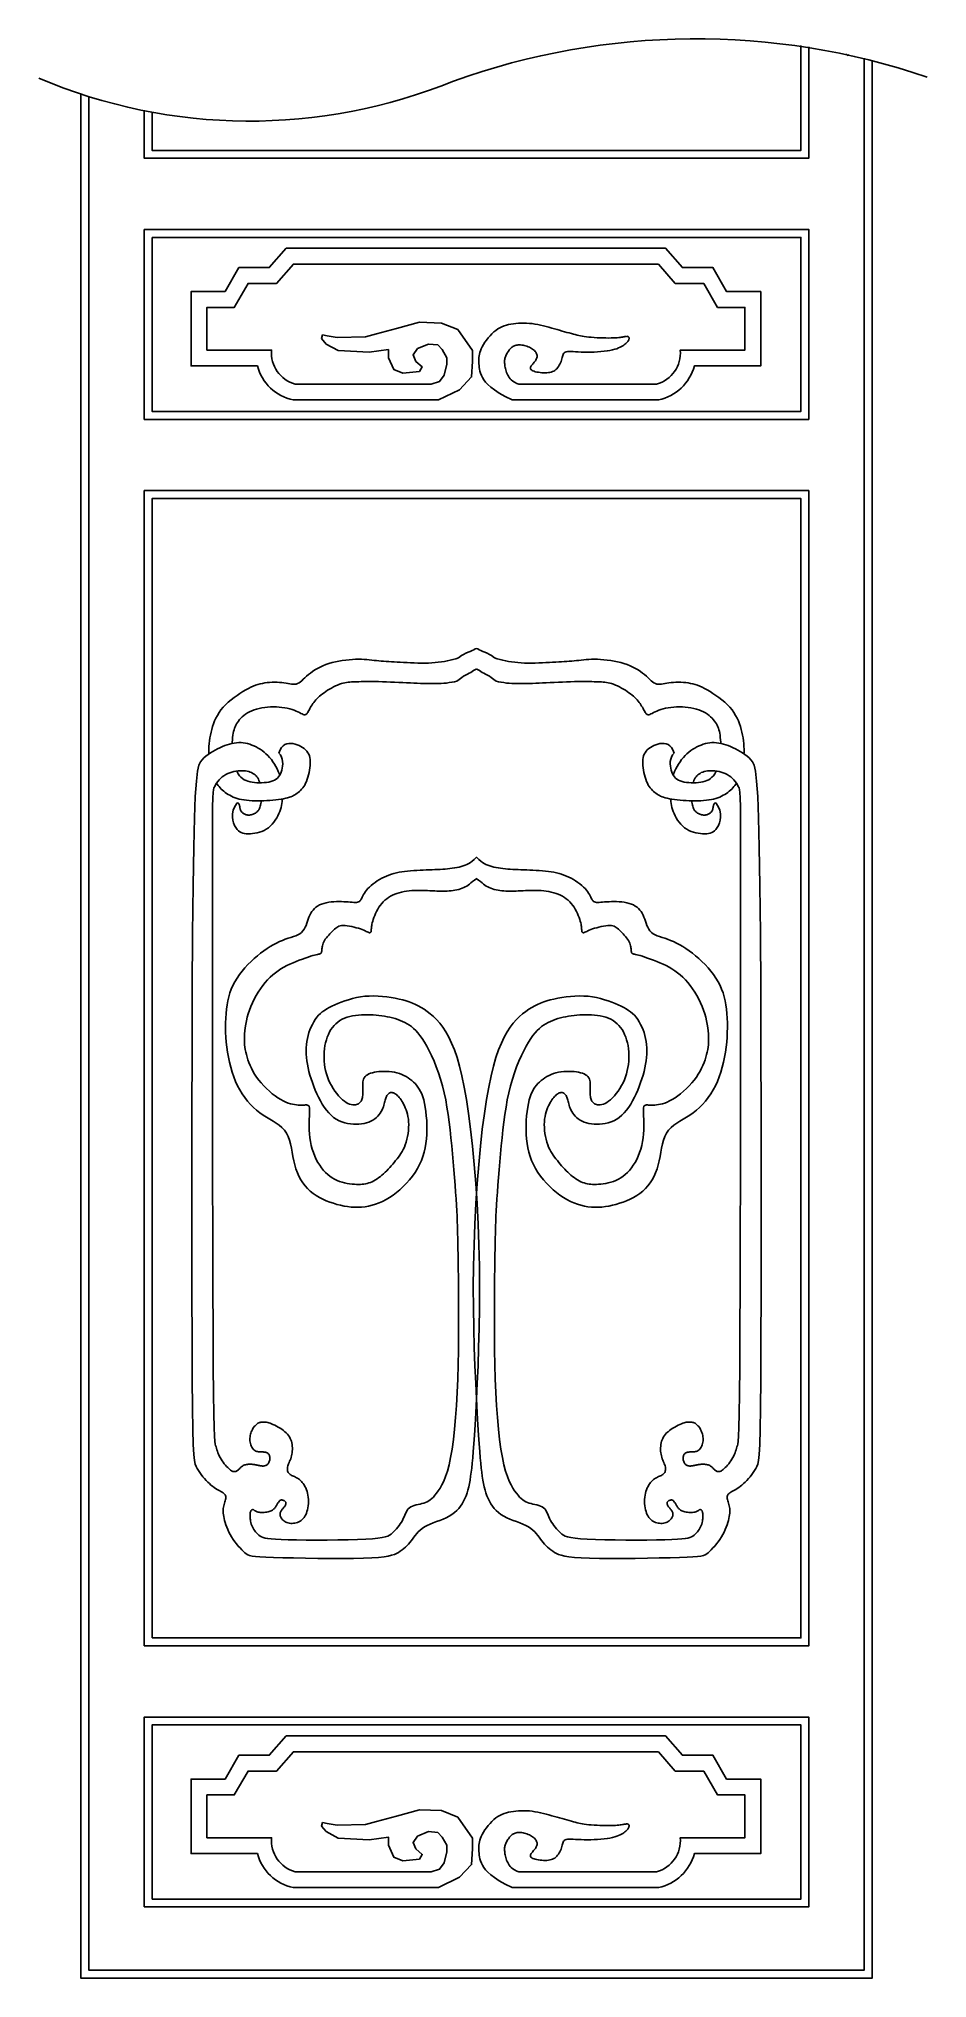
# Model space of a CAD drawing. Header units: metres. Extents: x -634 to -223, y -5 to 891.
import ezdxf

# ---------------------------------------------------------------- set-up
doc = ezdxf.new("R2010")
doc.units = ezdxf.units.M
for name, color, linetype in [('3', 3, 'Continuous'), ('4', 4, 'Continuous'), ('7', 7, 'Continuous')]:
    doc.layers.add(name, color=color, linetype=linetype)

msp = doc.modelspace()

# ---------------------------------------------------------------- linework, layer by layer
at = {"layer": '3'}
msp.add_lwpolyline([(-634.17, 872.82, 0.2), (-442.43, 871.49, -0.17), (-223.41, 873.32)], format="xyb", dxfattribs=at)
for points in [[(-611.02, 864.43), (-611.02, -1.75), (-252.58, -1.75), (-252.58, 882.05)], [(-278.19, 887.32), (-278.19, 835.81), (-585.42, 835.81), (-585.42, 857.99)]]:
    msp.add_lwpolyline(points, dxfattribs=at)
for points in [[(-581.76, 799.24), (-581.76, 718.77), (-281.84, 718.77), (-281.84, 799.24)], [(-581.76, 151.86), (-581.76, 678.54), (-281.84, 678.54), (-281.84, 151.86)], [(-581.76, 31.16), (-581.76, 111.63), (-281.84, 111.63), (-281.84, 31.16)]]:
    msp.add_lwpolyline(points, close=True, dxfattribs=at)
at = {"layer": '4'}
for points in [[(-281.84, 887.9), (-281.84, 839.47), (-581.76, 839.47), (-581.76, 857.3)], [(-614.68, 865.59), (-614.68, -5.41), (-248.93, -5.41), (-248.93, 881.12)], [(-259.68, 883.73), (-260.11, 883.36), (-260.81, 883.98)]]:
    msp.add_lwpolyline(points, dxfattribs=at)
for points in [[(-585.42, 802.9), (-585.42, 715.12), (-278.19, 715.12), (-278.19, 802.9)], [(-585.42, 148.2), (-585.42, 682.2), (-278.19, 682.2), (-278.19, 148.2)], [(-585.42, 27.51), (-585.42, 115.29), (-278.19, 115.29), (-278.19, 27.51)]]:
    msp.add_lwpolyline(points, close=True, dxfattribs=at)
at = {"layer": '7'}
for points in [[(-452.69, 731.38), (-448.88, 732.64), (-446.77, 735.6), (-445.5, 740.66), (-445.5, 743.62), (-447.62, 747.41), (-449.73, 749.52), (-453.95, 749.95), (-459.02, 747.84), (-461.14, 744.88), (-459.87, 741.93), (-456.91, 739.4), (-458.18, 737.28), (-465.78, 736.44), (-470.01, 738.13), (-472.54, 743.62), (-472.54, 747.41), (-481.42, 746.15), (-495.78, 746.99), (-501.27, 749.95), (-503.39, 752.48), (-502.96, 754.17), (-500.85, 753.75), (-496.2, 752.9), (-483.11, 753.32), (-478.04, 754.59), (-468.74, 757.12), (-458.18, 760.08), (-448.04, 759.65), (-440.43, 756.7), (-433.67, 746.99), (-433.67, 741.93), (-434.1, 734.75), (-439.59, 728.84), (-449.33, 724.08), (-516.53, 724.08, -0.28), (-533.11, 739.8), (-563.74, 739.8), (-563.74, 774.22), (-548, 774.22), (-541.62, 785.27), (-527.59, 785.27), (-519.79, 794.19), (-344.36, 794.19), (-336.56, 785.27), (-322.52, 785.27), (-316.14, 774.22), (-300.41, 774.22), (-300.41, 739.8), (-331.03, 739.8, -0.28), (-347.62, 724.08), (-415.38, 724.08), (-418.51, 725.71), (-421.25, 727.27), (-423.47, 728.71), (-425.23, 730.02), (-426.6, 731.23), (-427.65, 732.36), (-428.45, 733.43), (-429.06, 734.45), (-429.53, 735.44), (-429.9, 736.41), (-430.18, 737.34), (-430.38, 738.25), (-430.51, 739.13), (-430.59, 739.97), (-430.64, 740.79), (-430.67, 741.57), (-430.69, 742.32), (-430.68, 743.05), (-430.65, 743.77), (-430.57, 744.5), (-430.44, 745.25), (-430.24, 746.04), (-429.95, 746.86), (-429.58, 747.75), (-429.1, 748.7), (-428.52, 749.71), (-427.87, 750.74), (-427.14, 751.77), (-426.35, 752.79), (-425.52, 753.77), (-424.65, 754.69), (-423.76, 755.52), (-422.85, 756.26), (-421.92, 756.9), (-420.98, 757.45), (-420.01, 757.91), (-419.02, 758.31), (-417.99, 758.64), (-416.94, 758.91), (-415.85, 759.14), (-414.72, 759.32), (-413.55, 759.46), (-412.36, 759.56), (-411.14, 759.62), (-409.89, 759.63), (-408.63, 759.59), (-407.35, 759.5), (-406.06, 759.36), (-404.76, 759.17), (-403.46, 758.93), (-402.17, 758.66), (-400.87, 758.35), (-399.58, 758.03), (-398.3, 757.68), (-397.04, 757.33), (-395.79, 756.98), (-394.56, 756.63), (-393.36, 756.29), (-392.19, 755.96), (-391.05, 755.65), (-389.96, 755.35), (-388.92, 755.06), (-387.93, 754.79), (-387, 754.53), (-386.14, 754.3), (-385.31, 754.09), (-384.5, 753.89), (-383.69, 753.71), (-382.85, 753.55), (-381.95, 753.41), (-380.98, 753.27), (-379.9, 753.16), (-378.71, 753.05), (-377.42, 752.96), (-376.07, 752.88), (-374.7, 752.82), (-373.33, 752.77), (-371.99, 752.74), (-370.72, 752.73), (-369.55, 752.74), (-368.5, 752.77), (-367.58, 752.82), (-366.76, 752.88), (-366.05, 752.95), (-365.41, 753.03), (-364.85, 753.11), (-364.36, 753.19), (-363.91, 753.27), (-363.51, 753.34), (-363.14, 753.41), (-362.82, 753.46), (-362.52, 753.49), (-362.26, 753.51), (-362.03, 753.5), (-361.83, 753.46), (-361.66, 753.4), (-361.51, 753.3), (-361.4, 753.18), (-361.31, 753.02), (-361.26, 752.84), (-361.24, 752.64), (-361.25, 752.42), (-361.3, 752.18), (-361.39, 751.92), (-361.51, 751.65), (-361.68, 751.37), (-361.89, 751.08), (-362.15, 750.77), (-362.45, 750.46), (-362.8, 750.14), (-363.2, 749.81), (-363.65, 749.47), (-364.16, 749.13), (-364.73, 748.79), (-365.37, 748.45), (-366.1, 748.11), (-366.92, 747.8), (-367.85, 747.5), (-368.9, 747.22), (-370.08, 746.98), (-371.38, 746.76), (-372.8, 746.58), (-374.3, 746.44), (-375.86, 746.33), (-377.44, 746.25), (-379.01, 746.2), (-380.56, 746.18), (-382.05, 746.2), (-383.46, 746.25), (-384.78, 746.32), (-385.99, 746.39), (-387.1, 746.45), (-388.1, 746.49), (-388.98, 746.49), (-389.74, 746.44), (-390.36, 746.32), (-390.85, 746.13), (-391.23, 745.86), (-391.51, 745.53), (-391.72, 745.14), (-391.88, 744.69), (-392.01, 744.2), (-392.14, 743.66), (-392.28, 743.1), (-392.46, 742.51), (-392.68, 741.9), (-392.94, 741.29), (-393.23, 740.69), (-393.55, 740.1), (-393.91, 739.54), (-394.29, 739.01), (-394.7, 738.54), (-395.14, 738.12), (-395.61, 737.76), (-396.11, 737.46), (-396.65, 737.21), (-397.22, 737), (-397.84, 736.85), (-398.51, 736.74), (-399.22, 736.67), (-399.98, 736.64), (-400.78, 736.65), (-401.59, 736.69), (-402.4, 736.77), (-403.18, 736.87), (-403.92, 737), (-404.6, 737.16), (-405.2, 737.34), (-405.71, 737.53), (-406.12, 737.75), (-406.44, 737.98), (-406.67, 738.22), (-406.82, 738.48), (-406.89, 738.75), (-406.88, 739.03), (-406.81, 739.32), (-406.67, 739.61), (-406.48, 739.91), (-406.24, 740.21), (-405.98, 740.52), (-405.69, 740.84), (-405.39, 741.17), (-405.1, 741.5), (-404.82, 741.84), (-404.57, 742.18), (-404.35, 742.53), (-404.16, 742.89), (-404.01, 743.25), (-403.89, 743.61), (-403.82, 743.98), (-403.8, 744.34), (-403.82, 744.71), (-403.9, 745.08), (-404.03, 745.45), (-404.21, 745.82), (-404.44, 746.18), (-404.72, 746.53), (-405.05, 746.88), (-405.42, 747.21), (-405.85, 747.54), (-406.32, 747.85), (-406.82, 748.15), (-407.36, 748.42), (-407.93, 748.68), (-408.51, 748.91), (-409.1, 749.1), (-409.69, 749.27), (-410.27, 749.4), (-410.85, 749.48), (-411.4, 749.54), (-411.94, 749.55), (-412.46, 749.53), (-412.96, 749.48), (-413.43, 749.39), (-413.87, 749.28), (-414.29, 749.14), (-414.67, 748.97), (-415.02, 748.77), (-415.35, 748.55), (-415.66, 748.3), (-415.95, 748.03), (-416.23, 747.72), (-416.5, 747.4), (-416.76, 747.04), (-417.03, 746.66), (-417.29, 746.26), (-417.54, 745.84), (-417.79, 745.41), (-418.01, 744.98), (-418.21, 744.54), (-418.39, 744.1), (-418.54, 743.68), (-418.66, 743.26), (-418.75, 742.85), (-418.81, 742.44), (-418.84, 742.03), (-418.84, 741.61), (-418.82, 741.17), (-418.77, 740.72), (-418.71, 740.23), (-418.62, 739.71), (-418.51, 739.17), (-418.38, 738.6), (-418.23, 738.02), (-418.05, 737.42), (-417.85, 736.82), (-417.62, 736.21), (-417.36, 735.61), (-417.07, 735.02), (-416.71, 734.44), (-416.28, 733.88), (-415.72, 733.32), (-415.03, 732.78), (-414.16, 732.26), (-413.09, 731.75), (-412.17, 731.4), (-348.5, 731.4, 0.36), (-337.58, 747.12), (-307.72, 747.12), (-307.72, 766.9), (-320.37, 766.9), (-326.75, 777.95), (-339.88, 777.95), (-347.68, 786.87), (-516.47, 786.87), (-524.26, 777.95), (-537.4, 777.95), (-543.78, 766.9), (-556.42, 766.9), (-556.42, 747.12), (-526.57, 747.12, 0.36), (-515.64, 731.4), (-452.62, 731.4)], [(-452.69, 43.77), (-448.88, 45.03), (-446.77, 47.99), (-445.5, 53.05), (-445.5, 56.01), (-447.62, 59.8), (-449.73, 61.91), (-453.95, 62.34), (-459.02, 60.23), (-461.14, 57.27), (-459.87, 54.32), (-456.91, 51.79), (-458.18, 49.67), (-465.78, 48.83), (-470.01, 50.52), (-472.54, 56.01), (-472.54, 59.8), (-481.42, 58.54), (-495.78, 59.38), (-501.27, 62.34), (-503.39, 64.87), (-502.96, 66.56), (-500.85, 66.14), (-496.2, 65.29), (-483.11, 65.71), (-478.04, 66.98), (-468.74, 69.51), (-458.18, 72.47), (-448.04, 72.04), (-440.43, 69.09), (-433.67, 59.38), (-433.67, 54.32), (-434.1, 47.14), (-439.59, 41.23), (-449.33, 36.47), (-516.53, 36.47, -0.28), (-533.11, 52.19), (-563.74, 52.19), (-563.74, 86.61), (-548, 86.61), (-541.62, 97.66), (-527.59, 97.66), (-519.79, 106.58), (-344.36, 106.58), (-336.56, 97.66), (-322.52, 97.66), (-316.14, 86.61), (-300.41, 86.61), (-300.41, 52.19), (-331.03, 52.19, -0.28), (-347.62, 36.47), (-415.38, 36.47), (-418.51, 38.1), (-421.25, 39.66), (-423.47, 41.1), (-425.23, 42.41), (-426.6, 43.62), (-427.65, 44.75), (-428.45, 45.82), (-429.06, 46.84), (-429.53, 47.83), (-429.9, 48.8), (-430.18, 49.73), (-430.38, 50.64), (-430.51, 51.52), (-430.59, 52.36), (-430.64, 53.18), (-430.67, 53.96), (-430.69, 54.71), (-430.68, 55.44), (-430.65, 56.16), (-430.57, 56.89), (-430.44, 57.64), (-430.24, 58.43), (-429.95, 59.25), (-429.58, 60.14), (-429.1, 61.09), (-428.52, 62.1), (-427.87, 63.13), (-427.14, 64.16), (-426.35, 65.18), (-425.52, 66.16), (-424.65, 67.08), (-423.76, 67.91), (-422.85, 68.65), (-421.92, 69.29), (-420.98, 69.84), (-420.01, 70.3), (-419.02, 70.7), (-417.99, 71.03), (-416.94, 71.3), (-415.85, 71.53), (-414.72, 71.71), (-413.55, 71.85), (-412.36, 71.95), (-411.14, 72.01), (-409.89, 72.02), (-408.63, 71.98), (-407.35, 71.89), (-406.06, 71.75), (-404.76, 71.56), (-403.46, 71.32), (-402.17, 71.05), (-400.87, 70.74), (-399.58, 70.42), (-398.3, 70.07), (-397.04, 69.72), (-395.79, 69.37), (-394.56, 69.02), (-393.36, 68.68), (-392.19, 68.35), (-391.05, 68.04), (-389.96, 67.74), (-388.92, 67.45), (-387.93, 67.18), (-387, 66.92), (-386.14, 66.69), (-385.31, 66.48), (-384.5, 66.28), (-383.69, 66.1), (-382.85, 65.94), (-381.95, 65.8), (-380.98, 65.66), (-379.9, 65.55), (-378.71, 65.44), (-377.42, 65.35), (-376.07, 65.27), (-374.7, 65.21), (-373.33, 65.16), (-371.99, 65.13), (-370.72, 65.12), (-369.55, 65.13), (-368.5, 65.16), (-367.58, 65.21), (-366.76, 65.27), (-366.05, 65.34), (-365.41, 65.42), (-364.85, 65.5), (-364.36, 65.58), (-363.91, 65.66), (-363.51, 65.73), (-363.14, 65.8), (-362.82, 65.85), (-362.52, 65.88), (-362.26, 65.9), (-362.03, 65.89), (-361.83, 65.85), (-361.66, 65.79), (-361.51, 65.69), (-361.4, 65.57), (-361.31, 65.41), (-361.26, 65.23), (-361.24, 65.03), (-361.25, 64.81), (-361.3, 64.57), (-361.39, 64.31), (-361.51, 64.04), (-361.68, 63.76), (-361.89, 63.47), (-362.15, 63.16), (-362.45, 62.85), (-362.8, 62.53), (-363.2, 62.2), (-363.65, 61.86), (-364.16, 61.52), (-364.73, 61.18), (-365.37, 60.84), (-366.1, 60.5), (-366.92, 60.19), (-367.85, 59.89), (-368.9, 59.61), (-370.08, 59.37), (-371.38, 59.15), (-372.8, 58.97), (-374.3, 58.83), (-375.86, 58.72), (-377.44, 58.64), (-379.01, 58.59), (-380.56, 58.57), (-382.05, 58.59), (-383.46, 58.64), (-384.78, 58.71), (-385.99, 58.78), (-387.1, 58.84), (-388.1, 58.88), (-388.98, 58.88), (-389.74, 58.83), (-390.36, 58.71), (-390.85, 58.52), (-391.23, 58.25), (-391.51, 57.92), (-391.72, 57.53), (-391.88, 57.08), (-392.01, 56.59), (-392.14, 56.05), (-392.28, 55.49), (-392.46, 54.9), (-392.68, 54.29), (-392.94, 53.68), (-393.23, 53.08), (-393.55, 52.49), (-393.91, 51.93), (-394.29, 51.4), (-394.7, 50.93), (-395.14, 50.51), (-395.61, 50.15), (-396.11, 49.85), (-396.65, 49.6), (-397.22, 49.39), (-397.84, 49.24), (-398.51, 49.13), (-399.22, 49.06), (-399.98, 49.03), (-400.78, 49.04), (-401.59, 49.08), (-402.4, 49.16), (-403.18, 49.26), (-403.92, 49.39), (-404.6, 49.55), (-405.2, 49.73), (-405.71, 49.92), (-406.12, 50.14), (-406.44, 50.37), (-406.67, 50.61), (-406.82, 50.87), (-406.89, 51.14), (-406.88, 51.42), (-406.81, 51.71), (-406.67, 52), (-406.48, 52.3), (-406.24, 52.6), (-405.98, 52.91), (-405.69, 53.23), (-405.39, 53.56), (-405.1, 53.89), (-404.82, 54.23), (-404.57, 54.57), (-404.35, 54.92), (-404.16, 55.28), (-404.01, 55.64), (-403.89, 56), (-403.82, 56.37), (-403.8, 56.73), (-403.82, 57.1), (-403.9, 57.47), (-404.03, 57.84), (-404.21, 58.21), (-404.44, 58.57), (-404.72, 58.92), (-405.05, 59.27), (-405.42, 59.6), (-405.85, 59.93), (-406.32, 60.24), (-406.82, 60.54), (-407.36, 60.81), (-407.93, 61.07), (-408.51, 61.3), (-409.1, 61.49), (-409.69, 61.66), (-410.27, 61.79), (-410.85, 61.87), (-411.4, 61.93), (-411.94, 61.94), (-412.46, 61.92), (-412.96, 61.87), (-413.43, 61.78), (-413.87, 61.67), (-414.29, 61.53), (-414.67, 61.36), (-415.02, 61.16), (-415.35, 60.94), (-415.66, 60.69), (-415.95, 60.42), (-416.23, 60.11), (-416.5, 59.79), (-416.76, 59.43), (-417.03, 59.05), (-417.29, 58.65), (-417.54, 58.23), (-417.79, 57.8), (-418.01, 57.37), (-418.21, 56.93), (-418.39, 56.49), (-418.54, 56.07), (-418.66, 55.65), (-418.75, 55.24), (-418.81, 54.83), (-418.84, 54.42), (-418.84, 54), (-418.82, 53.56), (-418.77, 53.11), (-418.71, 52.62), (-418.62, 52.1), (-418.51, 51.56), (-418.38, 50.99), (-418.23, 50.41), (-418.05, 49.81), (-417.85, 49.21), (-417.62, 48.6), (-417.36, 48), (-417.07, 47.41), (-416.71, 46.83), (-416.28, 46.27), (-415.72, 45.71), (-415.03, 45.17), (-414.16, 44.65), (-413.09, 44.14), (-412.17, 43.79), (-348.5, 43.79, 0.36), (-337.58, 59.51), (-307.72, 59.51), (-307.72, 79.29), (-320.37, 79.29), (-326.75, 90.34), (-339.88, 90.34), (-347.68, 99.26), (-516.47, 99.26), (-524.26, 90.34), (-537.4, 90.34), (-543.78, 79.29), (-556.42, 79.29), (-556.42, 59.51), (-526.57, 59.51, 0.36), (-515.64, 43.79), (-452.62, 43.79)]]:
    msp.add_lwpolyline(points, format="xyb", dxfattribs=at)
for points in [[(-555.48, 560.47), (-555.52, 561.37), (-555.52, 562.66), (-555.48, 563.96), (-555.38, 565.26), (-555.24, 566.57), (-555.06, 567.87), (-554.82, 569.19), (-554.53, 570.5), (-554.2, 571.81), (-553.82, 573.13), (-553.38, 574.44), (-552.87, 575.74), (-552.28, 577.03), (-551.61, 578.31), (-550.83, 579.58), (-549.95, 580.82), (-548.94, 582.03), (-547.81, 583.22), (-546.58, 584.38), (-545.27, 585.49), (-543.91, 586.54), (-542.52, 587.54), (-541.14, 588.46), (-539.79, 589.31), (-538.49, 590.07), (-537.27, 590.73), (-536.11, 591.31), (-535.01, 591.8), (-533.94, 592.22), (-532.89, 592.57), (-531.85, 592.86), (-530.8, 593.09), (-529.72, 593.28), (-528.6, 593.42), (-527.46, 593.53), (-526.31, 593.59), (-525.15, 593.62), (-524.01, 593.6), (-522.89, 593.56), (-521.82, 593.47), (-520.8, 593.35), (-519.85, 593.2), (-518.96, 593.04), (-518.12, 592.88), (-517.33, 592.76), (-516.58, 592.68), (-515.87, 592.68), (-515.18, 592.78), (-514.52, 592.99), (-513.86, 593.33), (-513.21, 593.78), (-512.55, 594.33), (-511.86, 594.97), (-511.13, 595.66), (-510.36, 596.38), (-509.51, 597.13), (-508.6, 597.88), (-507.59, 598.61), (-506.51, 599.31), (-505.34, 599.98), (-504.1, 600.62), (-502.8, 601.21), (-501.42, 601.76), (-499.99, 602.26), (-498.51, 602.7), (-496.98, 603.08), (-495.42, 603.4), (-493.85, 603.66), (-492.27, 603.87), (-490.72, 604.03), (-489.19, 604.14), (-487.72, 604.21), (-486.31, 604.23), (-484.98, 604.21), (-483.72, 604.16), (-482.51, 604.08), (-481.36, 603.97), (-480.23, 603.86), (-479.13, 603.74), (-478.04, 603.61), (-476.95, 603.5), (-475.85, 603.4), (-474.72, 603.3), (-473.56, 603.22), (-472.37, 603.14), (-471.12, 603.07), (-469.82, 603), (-468.45, 602.92), (-467.01, 602.84), (-465.5, 602.76), (-463.91, 602.67), (-462.28, 602.59), (-460.62, 602.52), (-458.94, 602.47), (-457.27, 602.44), (-455.62, 602.44), (-454, 602.48), (-452.44, 602.55), (-450.93, 602.67), (-449.46, 602.82), (-448.04, 603.01), (-446.65, 603.23), (-445.3, 603.48), (-443.98, 603.77), (-442.68, 604.08), (-441.4, 604.42), (-440.15, 604.97), (-438.75, 605.96), (-437.79, 606.39), (-436.69, 607.08), (-435.66, 607.48), (-434.7, 607.88), (-433.83, 608.27), (-433.06, 608.64), (-432.36, 609), (-431.8, 609.28)], [(-308.12, 560.47), (-308.08, 561.37), (-308.08, 562.66), (-308.12, 563.96), (-308.22, 565.26), (-308.36, 566.57), (-308.55, 567.87), (-308.78, 569.19), (-309.07, 570.5), (-309.4, 571.81), (-309.78, 573.13), (-310.22, 574.44), (-310.73, 575.74), (-311.32, 577.03), (-311.99, 578.31), (-312.77, 579.58), (-313.66, 580.82), (-314.66, 582.03), (-315.79, 583.22), (-317.02, 584.38), (-318.33, 585.49), (-319.69, 586.54), (-321.08, 587.54), (-322.46, 588.46), (-323.81, 589.31), (-325.11, 590.07), (-326.33, 590.73), (-327.49, 591.31), (-328.59, 591.8), (-329.66, 592.22), (-330.71, 592.57), (-331.75, 592.86), (-332.8, 593.09), (-333.88, 593.28), (-335, 593.42), (-336.14, 593.53), (-337.29, 593.59), (-338.45, 593.62), (-339.59, 593.6), (-340.71, 593.56), (-341.78, 593.47), (-342.8, 593.35), (-343.75, 593.2), (-344.64, 593.04), (-345.48, 592.88), (-346.27, 592.76), (-347.02, 592.68), (-347.73, 592.68), (-348.42, 592.78), (-349.08, 592.99), (-349.74, 593.33), (-350.39, 593.78), (-351.05, 594.33), (-351.74, 594.97), (-352.47, 595.66), (-353.25, 596.38), (-354.09, 597.13), (-355, 597.88), (-356.01, 598.61), (-357.09, 599.31), (-358.26, 599.98), (-359.5, 600.62), (-360.81, 601.21), (-362.18, 601.76), (-363.61, 602.26), (-365.09, 602.7), (-366.62, 603.08), (-368.18, 603.4), (-369.75, 603.66), (-371.33, 603.87), (-372.89, 604.03), (-374.41, 604.14), (-375.88, 604.21), (-377.29, 604.23), (-378.62, 604.21), (-379.89, 604.16), (-381.09, 604.08), (-382.24, 603.97), (-383.37, 603.86), (-384.47, 603.74), (-385.56, 603.61), (-386.65, 603.5), (-387.75, 603.4), (-388.88, 603.3), (-390.04, 603.22), (-391.23, 603.14), (-392.48, 603.07), (-393.78, 603), (-395.15, 602.92), (-396.59, 602.84), (-398.11, 602.76), (-399.69, 602.67), (-401.32, 602.59), (-402.98, 602.52), (-404.66, 602.47), (-406.33, 602.44), (-407.98, 602.44), (-409.6, 602.48), (-411.16, 602.55), (-412.67, 602.67), (-414.14, 602.82), (-415.56, 603.01), (-416.95, 603.23), (-418.3, 603.48), (-419.63, 603.77), (-420.92, 604.08), (-422.2, 604.42), (-423.45, 604.97), (-424.86, 605.96), (-425.81, 606.39), (-426.91, 607.08), (-427.94, 607.48), (-428.9, 607.88), (-429.77, 608.27), (-430.54, 608.64), (-431.24, 609), (-431.8, 609.28)], [(-431.8, 599.84), (-432.01, 599.73), (-432.54, 599.4), (-433.12, 599.03), (-433.74, 598.62), (-434.42, 598.19), (-435.16, 597.75), (-435.98, 597.3), (-436.85, 596.86), (-437.78, 596.42), (-438.56, 595.78), (-439.8, 594.91), (-440.89, 594.16), (-442.02, 593.86), (-443.19, 593.61), (-444.4, 593.42), (-445.64, 593.26), (-446.91, 593.15), (-448.2, 593.07), (-449.51, 593.02), (-450.84, 592.99), (-452.18, 592.99), (-453.53, 592.99), (-454.89, 593.01), (-456.29, 593.04), (-457.72, 593.09), (-459.21, 593.14), (-460.76, 593.2), (-462.38, 593.27), (-464.09, 593.35), (-465.89, 593.44), (-467.75, 593.52), (-469.65, 593.61), (-471.56, 593.7), (-473.45, 593.78), (-475.29, 593.84), (-477.05, 593.9), (-478.71, 593.94), (-480.23, 593.95), (-481.63, 593.95), (-482.91, 593.94), (-484.09, 593.92), (-485.17, 593.89), (-486.18, 593.85), (-487.11, 593.82), (-487.99, 593.79), (-488.82, 593.76), (-489.61, 593.74), (-490.38, 593.7), (-491.13, 593.63), (-491.89, 593.54), (-492.65, 593.41), (-493.45, 593.23), (-494.27, 592.99), (-495.14, 592.68), (-496.05, 592.31), (-496.98, 591.9), (-497.92, 591.43), (-498.85, 590.94), (-499.77, 590.42), (-500.66, 589.88), (-501.51, 589.34), (-502.3, 588.79), (-503.05, 588.24), (-503.74, 587.69), (-504.39, 587.14), (-504.99, 586.58), (-505.55, 586.02), (-506.07, 585.45), (-506.55, 584.88), (-507, 584.3), (-507.42, 583.73), (-507.8, 583.15), (-508.16, 582.58), (-508.49, 582.03), (-508.79, 581.49), (-509.07, 580.98), (-509.33, 580.5), (-509.57, 580.05), (-509.79, 579.65), (-510.02, 579.3), (-510.26, 579), (-510.52, 578.78), (-510.81, 578.63), (-511.14, 578.57), (-511.52, 578.6), (-511.96, 578.73), (-512.47, 578.95), (-513.05, 579.23), (-513.7, 579.56), (-514.42, 579.92), (-515.22, 580.3), (-516.11, 580.67), (-517.08, 581.01), (-518.13, 581.32), (-519.27, 581.59), (-520.46, 581.81), (-521.72, 581.98), (-523.01, 582.11), (-524.33, 582.18), (-525.67, 582.21), (-527.01, 582.18), (-528.35, 582.1), (-529.67, 581.96), (-530.97, 581.77), (-532.23, 581.52), (-533.45, 581.22), (-534.61, 580.87), (-535.71, 580.46), (-536.74, 579.99), (-537.68, 579.47), (-538.55, 578.91), (-539.34, 578.3), (-540.06, 577.67), (-540.71, 577.02), (-541.3, 576.36), (-541.82, 575.69), (-542.29, 575.03), (-542.7, 574.37), (-543.06, 573.72), (-543.38, 573.06), (-543.65, 572.37), (-543.89, 571.64), (-544.09, 570.87), (-544.26, 570.03), (-544.41, 569.11), (-544.53, 568.11), (-544.64, 567.03), (-544.71, 565.89), (-544.73, 565.33)], [(-431.8, 599.84), (-431.59, 599.73), (-431.06, 599.4), (-430.48, 599.03), (-429.86, 598.62), (-429.18, 598.19), (-428.44, 597.75), (-427.63, 597.3), (-426.75, 596.86), (-425.82, 596.42), (-425.04, 595.78), (-423.8, 594.91), (-422.71, 594.16), (-421.58, 593.86), (-420.41, 593.61), (-419.2, 593.42), (-417.96, 593.26), (-416.69, 593.15), (-415.4, 593.07), (-414.09, 593.02), (-412.76, 592.99), (-411.42, 592.99), (-410.08, 592.99), (-408.71, 593.01), (-407.31, 593.04), (-405.88, 593.09), (-404.39, 593.14), (-402.84, 593.2), (-401.22, 593.27), (-399.51, 593.35), (-397.71, 593.44), (-395.85, 593.52), (-393.95, 593.61), (-392.04, 593.7), (-390.15, 593.78), (-388.31, 593.84), (-386.55, 593.9), (-384.89, 593.94), (-383.37, 593.95), (-381.97, 593.95), (-380.69, 593.94), (-379.51, 593.92), (-378.43, 593.89), (-377.42, 593.85), (-376.49, 593.82), (-375.61, 593.79), (-374.78, 593.76), (-373.99, 593.74), (-373.23, 593.7), (-372.47, 593.63), (-371.71, 593.54), (-370.95, 593.41), (-370.15, 593.23), (-369.33, 592.99), (-368.46, 592.68), (-367.55, 592.31), (-366.62, 591.9), (-365.68, 591.43), (-364.75, 590.94), (-363.83, 590.42), (-362.94, 589.88), (-362.09, 589.34), (-361.3, 588.79), (-360.55, 588.24), (-359.86, 587.69), (-359.21, 587.14), (-358.61, 586.58), (-358.05, 586.02), (-357.53, 585.45), (-357.05, 584.88), (-356.6, 584.3), (-356.18, 583.73), (-355.8, 583.15), (-355.44, 582.58), (-355.11, 582.03), (-354.81, 581.49), (-354.53, 580.98), (-354.27, 580.5), (-354.03, 580.05), (-353.81, 579.65), (-353.58, 579.3), (-353.34, 579), (-353.08, 578.78), (-352.79, 578.63), (-352.46, 578.57), (-352.08, 578.6), (-351.64, 578.73), (-351.13, 578.95), (-350.55, 579.23), (-349.91, 579.56), (-349.18, 579.92), (-348.38, 580.3), (-347.5, 580.67), (-346.53, 581.01), (-345.47, 581.32), (-344.34, 581.59), (-343.14, 581.81), (-341.88, 581.98), (-340.59, 582.11), (-339.27, 582.18), (-337.93, 582.21), (-336.59, 582.18), (-335.25, 582.1), (-333.93, 581.96), (-332.63, 581.77), (-331.37, 581.52), (-330.15, 581.22), (-328.99, 580.87), (-327.89, 580.46), (-326.87, 579.99), (-325.92, 579.47), (-325.05, 578.91), (-324.26, 578.3), (-323.54, 577.67), (-322.89, 577.02), (-322.3, 576.36), (-321.78, 575.69), (-321.31, 575.03), (-320.9, 574.37), (-320.54, 573.72), (-320.22, 573.06), (-319.95, 572.37), (-319.71, 571.64), (-319.51, 570.87), (-319.34, 570.03), (-319.19, 569.11), (-319.07, 568.11), (-318.96, 567.03), (-318.89, 565.89), (-318.87, 565.33)], [(-522.78, 550.71), (-522.94, 551.17), (-523.42, 552.36), (-523.96, 553.53), (-524.56, 554.68), (-525.21, 555.8), (-525.91, 556.87), (-526.65, 557.89), (-527.44, 558.84), (-528.26, 559.73), (-529.12, 560.55), (-530.01, 561.3), (-530.92, 562), (-531.84, 562.63), (-532.79, 563.21), (-533.74, 563.73), (-534.71, 564.2), (-535.68, 564.6), (-536.66, 564.95), (-537.64, 565.24), (-538.64, 565.46), (-539.65, 565.61), (-540.67, 565.69), (-541.71, 565.7), (-542.76, 565.64), (-543.82, 565.5), (-544.89, 565.3), (-545.98, 565.03), (-547.07, 564.69), (-548.17, 564.31), (-549.29, 563.86), (-550.41, 563.37), (-551.53, 562.82), (-552.65, 562.23), (-553.76, 561.6), (-554.84, 560.92), (-555.88, 560.2), (-556.87, 559.44), (-557.8, 558.65), (-558.66, 557.82), (-559.45, 556.85), (-560.15, 555.26), (-560.77, 552.46), (-561.32, 547.86), (-561.8, 540.86), (-562.21, 530.88), (-562.55, 517.33), (-562.83, 499.62), (-563.05, 477.45), (-563.21, 451.73), (-563.32, 423.63), (-563.38, 394.34), (-563.4, 365.07), (-563.39, 336.99), (-563.35, 311.3), (-563.29, 289.19), (-563.2, 271.54), (-563.09, 258.06), (-562.95, 248.15), (-562.76, 241.21), (-562.53, 236.64), (-562.23, 233.84), (-561.88, 232.23), (-561.45, 231.18), (-560.94, 230.23), (-560.37, 229.26), (-559.73, 228.29), (-559.05, 227.34), (-558.33, 226.41), (-557.59, 225.52), (-556.83, 224.68), (-556.06, 223.91), (-555.3, 223.2), (-554.55, 222.56), (-553.81, 221.98), (-553.09, 221.45), (-552.39, 220.98), (-551.72, 220.56), (-551.09, 220.17), (-550.49, 219.83), (-549.93, 219.51), (-549.42, 219.21), (-548.96, 218.93), (-548.56, 218.64), (-548.23, 218.34), (-547.96, 218.03), (-547.78, 217.68), (-547.67, 217.29), (-547.65, 216.85), (-547.7, 216.37), (-547.81, 215.85), (-547.96, 215.29), (-548.14, 214.71), (-548.32, 214.11), (-548.5, 213.5), (-548.66, 212.88), (-548.79, 212.26), (-548.88, 211.63), (-548.93, 210.98), (-548.93, 210.3), (-548.9, 209.59), (-548.81, 208.83), (-548.68, 208.02), (-548.5, 207.14), (-548.27, 206.2), (-547.98, 205.19), (-547.64, 204.14), (-547.24, 203.05), (-546.78, 201.93), (-546.26, 200.8), (-545.67, 199.67), (-545.02, 198.54), (-544.31, 197.44), (-543.54, 196.37), (-542.75, 195.34), (-541.94, 194.36), (-541.13, 193.46), (-540.34, 192.63), (-539.59, 191.9), (-538.89, 191.26), (-538.25, 190.74), (-537.55, 190.31), (-536.69, 189.97), (-535.54, 189.71), (-533.99, 189.49), (-531.9, 189.33), (-529.17, 189.19), (-525.67, 189.06), (-521.34, 188.94), (-516.33, 188.83), (-510.86, 188.73), (-505.14, 188.65), (-499.38, 188.61), (-493.8, 188.6), (-488.61, 188.64), (-484.01, 188.74), (-480.18, 188.89), (-477.06, 189.11), (-474.56, 189.37), (-472.58, 189.69), (-471.02, 190.06), (-469.78, 190.48), (-468.77, 190.93), (-467.88, 191.43), (-467.04, 191.97), (-466.22, 192.54), (-465.44, 193.14), (-464.68, 193.79), (-463.95, 194.47), (-463.26, 195.18), (-462.59, 195.93), (-461.95, 196.72), (-461.34, 197.54), (-460.74, 198.39), (-460.12, 199.25), (-459.45, 200.1), (-458.72, 200.94), (-457.9, 201.75), (-456.96, 202.51), (-455.88, 203.23), (-454.64, 203.88), (-453.28, 204.48), (-451.82, 205.06), (-450.31, 205.62), (-448.77, 206.19), (-447.25, 206.79), (-445.78, 207.43), (-444.4, 208.14), (-443.14, 208.92), (-441.99, 209.78), (-440.95, 210.72), (-440.02, 211.72), (-439.18, 212.78), (-438.43, 213.91), (-437.76, 215.08), (-437.17, 216.3), (-436.64, 217.56), (-436.18, 218.87), (-435.76, 220.25), (-435.4, 221.7), (-435.07, 223.23), (-434.77, 224.86), (-434.5, 226.59), (-434.24, 228.43), (-434, 230.41), (-433.76, 232.61), (-433.52, 235.13), (-433.28, 238.07), (-433.02, 241.53), (-432.75, 245.59), (-432.46, 250.37), (-432.14, 255.96), (-431.79, 262.42), (-431.44, 269.67), (-431.1, 277.61), (-430.8, 286.13), (-430.55, 295.11), (-430.4, 304.45), (-430.35, 314.03), (-430.42, 323.75), (-430.65, 333.5), (-431.02, 343.17), (-431.51, 352.67), (-432.12, 361.91), (-432.83, 370.78), (-433.62, 379.2), (-434.5, 387.05), (-435.43, 394.25), (-436.41, 400.72), (-437.44, 406.49), (-438.51, 411.62), (-439.64, 416.16), (-440.81, 420.17), (-442.03, 423.71), (-443.3, 426.82), (-444.62, 429.57), (-445.98, 432), (-447.38, 434.14), (-448.8, 436.03), (-450.25, 437.68), (-451.7, 439.12), (-453.14, 440.38), (-454.57, 441.48), (-455.98, 442.44), (-457.35, 443.3), (-458.71, 444.06), (-460.07, 444.73), (-461.45, 445.33), (-462.87, 445.86), (-464.36, 446.34), (-465.92, 446.77), (-467.59, 447.16), (-469.37, 447.53), (-471.25, 447.86), (-473.2, 448.15), (-475.22, 448.37), (-477.26, 448.53), (-479.33, 448.6), (-481.39, 448.57), (-483.42, 448.44), (-485.4, 448.19), (-487.33, 447.84), (-489.2, 447.4), (-490.99, 446.89), (-492.71, 446.33), (-494.35, 445.73), (-495.89, 445.11), (-497.33, 444.48), (-498.66, 443.87), (-499.9, 443.25), (-501.04, 442.61), (-502.1, 441.95), (-503.08, 441.25), (-503.99, 440.49), (-504.83, 439.66), (-505.62, 438.75), (-506.37, 437.74), (-507.06, 436.66), (-507.69, 435.49), (-508.27, 434.27), (-508.79, 432.99), (-509.25, 431.66), (-509.64, 430.31), (-509.96, 428.93), (-510.21, 427.54), (-510.39, 426.13), (-510.5, 424.7), (-510.54, 423.24), (-510.5, 421.75), (-510.39, 420.23), (-510.21, 418.67), (-509.96, 417.07), (-509.64, 415.42), (-509.25, 413.74), (-508.79, 412.03), (-508.27, 410.3), (-507.69, 408.56), (-507.06, 406.83), (-506.37, 405.12), (-505.62, 403.43), (-504.83, 401.77), (-503.99, 400.17), (-503.1, 398.64), (-502.16, 397.18), (-501.17, 395.82), (-500.11, 394.57), (-499.01, 393.45), (-497.84, 392.46), (-496.61, 391.63), (-495.34, 390.94), (-494.03, 390.39), (-492.7, 389.97), (-491.36, 389.66), (-490.02, 389.45), (-488.7, 389.35), (-487.4, 389.32), (-486.13, 389.38), (-484.91, 389.51), (-483.74, 389.72), (-482.63, 389.99), (-481.58, 390.34), (-480.59, 390.76), (-479.68, 391.24), (-478.84, 391.79), (-478.09, 392.4), (-477.41, 393.06), (-476.82, 393.76), (-476.29, 394.49), (-475.84, 395.23), (-475.45, 395.97), (-475.11, 396.7), (-474.84, 397.4), (-474.62, 398.07), (-474.43, 398.7), (-474.28, 399.3), (-474.15, 399.86), (-474.03, 400.38), (-473.91, 400.88), (-473.77, 401.34), (-473.62, 401.77), (-473.43, 402.18), (-473.21, 402.55), (-472.97, 402.89), (-472.7, 403.19), (-472.42, 403.44), (-472.12, 403.65), (-471.8, 403.81), (-471.48, 403.91), (-471.15, 403.96), (-470.82, 403.95), (-470.48, 403.89), (-470.14, 403.78), (-469.79, 403.61), (-469.43, 403.4), (-469.06, 403.14), (-468.68, 402.84), (-468.3, 402.5), (-467.9, 402.1), (-467.5, 401.66), (-467.1, 401.17), (-466.69, 400.62), (-466.29, 400.02), (-465.88, 399.35), (-465.48, 398.62), (-465.08, 397.83), (-464.7, 396.97), (-464.34, 396.04), (-464.01, 395.05), (-463.72, 393.99), (-463.48, 392.87), (-463.3, 391.69), (-463.19, 390.44), (-463.15, 389.14), (-463.18, 387.79), (-463.29, 386.42), (-463.46, 385.04), (-463.69, 383.68), (-463.98, 382.35), (-464.32, 381.07), (-464.71, 379.87), (-465.16, 378.75), (-465.64, 377.71), (-466.17, 376.74), (-466.72, 375.82), (-467.31, 374.95), (-467.92, 374.12), (-468.55, 373.3), (-469.19, 372.5), (-469.85, 371.7), (-470.51, 370.91), (-471.18, 370.12), (-471.87, 369.34), (-472.57, 368.59), (-473.28, 367.85), (-474, 367.14), (-474.74, 366.45), (-475.49, 365.8), (-476.25, 365.19), (-477.02, 364.62), (-477.79, 364.08), (-478.56, 363.6), (-479.33, 363.16), (-480.09, 362.77), (-480.84, 362.44), (-481.58, 362.16), (-482.32, 361.94), (-483.06, 361.76), (-483.82, 361.64), (-484.61, 361.55), (-485.43, 361.51), (-486.31, 361.5), (-487.25, 361.52), (-488.26, 361.58), (-489.32, 361.67), (-490.44, 361.8), (-491.58, 361.98), (-492.75, 362.22), (-493.93, 362.52), (-495.1, 362.9), (-496.26, 363.35), (-497.39, 363.89), (-498.49, 364.52), (-499.55, 365.24), (-500.58, 366.05), (-501.57, 366.96), (-502.52, 367.98), (-503.43, 369.09), (-504.3, 370.32), (-505.11, 371.65), (-505.87, 373.07), (-506.57, 374.59), (-507.2, 376.18), (-507.75, 377.83), (-508.22, 379.54), (-508.59, 381.29), (-508.87, 383.07), (-509.05, 384.87), (-509.15, 386.65), (-509.17, 388.4), (-509.15, 390.07), (-509.1, 391.64), (-509.05, 393.07), (-509, 394.34), (-508.98, 395.42), (-509, 396.29), (-509.07, 396.95), (-509.19, 397.45), (-509.35, 397.79), (-509.56, 398.02), (-509.81, 398.15), (-510.11, 398.2), (-510.45, 398.22), (-510.84, 398.21), (-511.27, 398.19), (-511.75, 398.17), (-512.28, 398.15), (-512.87, 398.14), (-513.53, 398.15), (-514.24, 398.19), (-515.03, 398.27), (-515.89, 398.39), (-516.81, 398.56), (-517.8, 398.8), (-518.85, 399.13), (-519.95, 399.54), (-521.11, 400.06), (-522.32, 400.7), (-523.58, 401.47), (-524.87, 402.38), (-526.19, 403.41), (-527.51, 404.54), (-528.82, 405.76), (-530.08, 407.05), (-531.29, 408.39), (-532.42, 409.75), (-533.45, 411.13), (-534.36, 412.49), (-535.17, 413.85), (-535.87, 415.18), (-536.48, 416.5), (-537.01, 417.79), (-537.46, 419.06), (-537.85, 420.29), (-538.18, 421.49), (-538.46, 422.66), (-538.69, 423.8), (-538.88, 424.94), (-539.01, 426.08), (-539.1, 427.25), (-539.13, 428.46), (-539.11, 429.72), (-539.04, 431.05), (-538.92, 432.46), (-538.74, 433.95), (-538.5, 435.5), (-538.18, 437.1), (-537.8, 438.75), (-537.33, 440.42), (-536.78, 442.11), (-536.14, 443.81), (-535.41, 445.5), (-534.59, 447.17), (-533.69, 448.81), (-532.73, 450.41), (-531.7, 451.95), (-530.63, 453.43), (-529.51, 454.81), (-528.36, 456.1), (-527.18, 457.29), (-525.98, 458.38), (-524.75, 459.37), (-523.49, 460.29), (-522.19, 461.13), (-520.86, 461.91), (-519.49, 462.64), (-518.08, 463.32), (-516.63, 463.97), (-515.17, 464.58), (-513.71, 465.15), (-512.3, 465.68), (-510.94, 466.15), (-509.67, 466.57), (-508.51, 466.94), (-507.5, 467.24), (-506.65, 467.47), (-505.94, 467.65), (-505.37, 467.79), (-504.91, 467.89), (-504.55, 467.97), (-504.27, 468.04), (-504.06, 468.12), (-503.89, 468.2), (-503.75, 468.31), (-503.64, 468.44), (-503.54, 468.61), (-503.47, 468.8), (-503.41, 469.04), (-503.36, 469.31), (-503.32, 469.62), (-503.28, 469.98), (-503.24, 470.38), (-503.19, 470.83), (-503.12, 471.32), (-503.01, 471.84), (-502.87, 472.39), (-502.68, 472.97), (-502.42, 473.58), (-502.1, 474.2), (-501.69, 474.84), (-501.22, 475.48), (-500.7, 476.13), (-500.14, 476.76), (-499.57, 477.38), (-498.99, 477.97), (-498.42, 478.53), (-497.88, 479.05), (-497.38, 479.52), (-496.9, 479.94), (-496.43, 480.3), (-495.94, 480.6), (-495.41, 480.84), (-494.82, 481.02), (-494.15, 481.13), (-493.39, 481.16), (-492.52, 481.13), (-491.56, 481.03), (-490.54, 480.87), (-489.48, 480.67), (-488.42, 480.43), (-487.37, 480.16), (-486.38, 479.88), (-485.47, 479.58), (-484.65, 479.28), (-483.93, 479), (-483.31, 478.72), (-482.77, 478.47), (-482.3, 478.26), (-481.91, 478.08), (-481.58, 477.94), (-481.31, 477.86), (-481.08, 477.85), (-480.9, 477.88), (-480.76, 477.98), (-480.65, 478.12), (-480.57, 478.31), (-480.52, 478.54), (-480.48, 478.81), (-480.45, 479.12), (-480.42, 479.46), (-480.4, 479.83), (-480.37, 480.25), (-480.32, 480.72), (-480.24, 481.24), (-480.13, 481.83), (-479.98, 482.48), (-479.79, 483.21), (-479.54, 484.01), (-479.23, 484.88), (-478.87, 485.8), (-478.46, 486.74), (-477.99, 487.69), (-477.47, 488.65), (-476.91, 489.58), (-476.29, 490.47), (-475.62, 491.3), (-474.9, 492.09), (-474.14, 492.81), (-473.32, 493.49), (-472.46, 494.1), (-471.56, 494.66), (-470.61, 495.16), (-469.62, 495.61), (-468.58, 496.01), (-467.5, 496.35), (-466.4, 496.63), (-465.26, 496.88), (-464.09, 497.07), (-462.91, 497.22), (-461.71, 497.33), (-460.5, 497.39), (-459.29, 497.43), (-458.07, 497.43), (-456.86, 497.4), (-455.66, 497.36), (-454.48, 497.31), (-453.33, 497.25), (-452.21, 497.19), (-451.12, 497.13), (-450.08, 497.09), (-449.07, 497.06), (-448.1, 497.04), (-447.15, 497.05), (-446.23, 497.07), (-445.32, 497.11), (-444.42, 497.18), (-443.53, 497.26), (-442.64, 497.37), (-441.75, 497.51), (-440.88, 497.68), (-440.03, 497.88), (-439.21, 498.11), (-438.43, 498.37), (-437.68, 498.67), (-436.99, 499.01), (-436.34, 499.39), (-435.72, 499.82), (-435.08, 500.3), (-434.39, 500.84), (-433.62, 501.44), (-432.72, 502.12), (-431.68, 502.88)], [(-523.14, 560.86), (-522.59, 562.33), (-521.93, 563.46), (-521.18, 564.29), (-520.36, 564.86), (-519.47, 565.2), (-518.55, 565.36), (-517.6, 565.36), (-516.64, 565.24), (-515.68, 565.04), (-514.75, 564.76), (-513.84, 564.4), (-512.98, 563.98), (-512.18, 563.5), (-511.44, 562.96), (-510.78, 562.37), (-510.21, 561.74), (-509.74, 561.06), (-509.36, 560.34), (-509.08, 559.58), (-508.87, 558.77), (-508.74, 557.92), (-508.68, 557.03), (-508.69, 556.08), (-508.74, 555.09), (-508.85, 554.06), (-509, 553), (-509.2, 551.92), (-509.44, 550.84), (-509.72, 549.79), (-510.04, 548.77), (-510.4, 547.81), (-510.79, 546.92), (-511.22, 546.11), (-511.67, 545.39), (-512.15, 544.74), (-512.65, 544.15), (-513.17, 543.63), (-513.69, 543.15), (-514.21, 542.72), (-514.74, 542.32), (-515.26, 541.95), (-515.79, 541.6), (-516.34, 541.28), (-516.93, 540.98), (-517.58, 540.71), (-518.29, 540.45), (-519.1, 540.21), (-520, 539.98), (-521.01, 539.77), (-522.13, 539.57), (-523.33, 539.39), (-524.6, 539.23), (-525.93, 539.09), (-527.3, 538.97), (-528.69, 538.88), (-530.08, 538.81), (-531.48, 538.77), (-532.86, 538.76), (-534.21, 538.78), (-535.54, 538.83), (-536.83, 538.92), (-538.07, 539.04), (-539.26, 539.2), (-540.39, 539.4), (-541.45, 539.64), (-542.45, 539.91), (-543.39, 540.23), (-544.27, 540.57), (-545.1, 540.95), (-545.89, 541.36), (-546.63, 541.79), (-547.33, 542.24), (-548, 542.72), (-548.63, 543.21), (-549.23, 543.73), (-549.8, 544.25), (-550.33, 544.79), (-550.83, 545.35), (-551.29, 545.91), (-551.72, 546.48), (-552.01, 546.91)], [(-340.82, 550.71), (-340.66, 551.17), (-340.18, 552.36), (-339.64, 553.53), (-339.05, 554.68), (-338.39, 555.8), (-337.69, 556.87), (-336.95, 557.89), (-336.16, 558.84), (-335.34, 559.73), (-334.48, 560.55), (-333.59, 561.3), (-332.69, 562), (-331.76, 562.63), (-330.81, 563.21), (-329.86, 563.73), (-328.9, 564.2), (-327.92, 564.6), (-326.95, 564.95), (-325.96, 565.24), (-324.96, 565.46), (-323.95, 565.61), (-322.93, 565.69), (-321.89, 565.7), (-320.84, 565.64), (-319.78, 565.5), (-318.71, 565.3), (-317.63, 565.03), (-316.53, 564.69), (-315.43, 564.31), (-314.32, 563.86), (-313.2, 563.37), (-312.07, 562.82), (-310.95, 562.23), (-309.84, 561.6), (-308.76, 560.92), (-307.72, 560.2), (-306.73, 559.44), (-305.8, 558.65), (-304.94, 557.82), (-304.16, 556.85), (-303.45, 555.26), (-302.83, 552.46), (-302.28, 547.86), (-301.8, 540.86), (-301.39, 530.88), (-301.05, 517.33), (-300.77, 499.62), (-300.55, 477.45), (-300.39, 451.73), (-300.28, 423.63), (-300.22, 394.34), (-300.2, 365.07), (-300.21, 336.99), (-300.25, 311.3), (-300.31, 289.19), (-300.4, 271.54), (-300.51, 258.06), (-300.65, 248.15), (-300.84, 241.21), (-301.07, 236.64), (-301.37, 233.84), (-301.72, 232.23), (-302.15, 231.18), (-302.66, 230.23), (-303.23, 229.26), (-303.87, 228.29), (-304.55, 227.34), (-305.27, 226.41), (-306.01, 225.52), (-306.77, 224.68), (-307.54, 223.91), (-308.3, 223.2), (-309.06, 222.56), (-309.79, 221.98), (-310.51, 221.45), (-311.21, 220.98), (-311.88, 220.56), (-312.52, 220.17), (-313.11, 219.83), (-313.67, 219.51), (-314.18, 219.21), (-314.64, 218.93), (-315.04, 218.64), (-315.37, 218.34), (-315.64, 218.03), (-315.82, 217.68), (-315.93, 217.29), (-315.95, 216.85), (-315.9, 216.37), (-315.79, 215.85), (-315.64, 215.29), (-315.46, 214.71), (-315.28, 214.11), (-315.1, 213.5), (-314.94, 212.88), (-314.81, 212.26), (-314.72, 211.63), (-314.67, 210.98), (-314.67, 210.3), (-314.71, 209.59), (-314.79, 208.83), (-314.92, 208.02), (-315.1, 207.14), (-315.34, 206.2), (-315.62, 205.19), (-315.96, 204.14), (-316.36, 203.05), (-316.82, 201.93), (-317.35, 200.8), (-317.93, 199.67), (-318.58, 198.54), (-319.29, 197.44), (-320.06, 196.37), (-320.85, 195.34), (-321.66, 194.36), (-322.47, 193.46), (-323.26, 192.63), (-324.01, 191.9), (-324.71, 191.26), (-325.35, 190.74), (-326.05, 190.31), (-326.91, 189.97), (-328.06, 189.71), (-329.61, 189.49), (-331.7, 189.33), (-334.43, 189.19), (-337.93, 189.06), (-342.26, 188.94), (-347.27, 188.83), (-352.74, 188.73), (-358.46, 188.65), (-364.22, 188.61), (-369.8, 188.6), (-375, 188.64), (-379.59, 188.74), (-383.42, 188.89), (-386.54, 189.11), (-389.04, 189.37), (-391.02, 189.69), (-392.58, 190.06), (-393.82, 190.48), (-394.83, 190.93), (-395.72, 191.43), (-396.56, 191.97), (-397.38, 192.54), (-398.16, 193.14), (-398.92, 193.79), (-399.65, 194.47), (-400.35, 195.18), (-401.01, 195.93), (-401.65, 196.72), (-402.26, 197.54), (-402.86, 198.39), (-403.48, 199.25), (-404.15, 200.1), (-404.88, 200.94), (-405.7, 201.75), (-406.64, 202.51), (-407.72, 203.23), (-408.96, 203.88), (-410.32, 204.48), (-411.78, 205.06), (-413.3, 205.62), (-414.83, 206.19), (-416.35, 206.79), (-417.82, 207.43), (-419.2, 208.14), (-420.47, 208.92), (-421.61, 209.78), (-422.65, 210.72), (-423.58, 211.72), (-424.42, 212.78), (-425.17, 213.91), (-425.84, 215.08), (-426.43, 216.3), (-426.96, 217.56), (-427.42, 218.87), (-427.84, 220.25), (-428.21, 221.7), (-428.53, 223.23), (-428.83, 224.86), (-429.1, 226.59), (-429.36, 228.43), (-429.6, 230.41), (-429.84, 232.61), (-430.08, 235.13), (-430.32, 238.07), (-430.58, 241.53), (-430.85, 245.59), (-431.14, 250.37), (-431.46, 255.96), (-431.81, 262.42), (-432.16, 269.67), (-432.5, 277.61), (-432.81, 286.13), (-433.05, 295.11), (-433.2, 304.45), (-433.26, 314.03), (-433.18, 323.75), (-432.95, 333.5), (-432.58, 343.17), (-432.09, 352.67), (-431.48, 361.91), (-430.77, 370.78), (-429.98, 379.2), (-429.11, 387.05), (-428.17, 394.25), (-427.19, 400.72), (-426.16, 406.49), (-425.09, 411.62), (-423.96, 416.16), (-422.79, 420.17), (-421.57, 423.71), (-420.3, 426.82), (-418.99, 429.57), (-417.62, 432), (-416.22, 434.14), (-414.8, 436.03), (-413.35, 437.68), (-411.9, 439.12), (-410.46, 440.38), (-409.03, 441.48), (-407.63, 442.44), (-406.25, 443.3), (-404.9, 444.06), (-403.54, 444.73), (-402.15, 445.33), (-400.73, 445.86), (-399.24, 446.34), (-397.68, 446.77), (-396.01, 447.16), (-394.23, 447.53), (-392.35, 447.86), (-390.4, 448.15), (-388.39, 448.37), (-386.34, 448.53), (-384.27, 448.6), (-382.22, 448.57), (-380.18, 448.44), (-378.2, 448.19), (-376.27, 447.84), (-374.4, 447.4), (-372.61, 446.89), (-370.89, 446.33), (-369.25, 445.73), (-367.71, 445.11), (-366.27, 444.48), (-364.94, 443.87), (-363.7, 443.25), (-362.56, 442.61), (-361.5, 441.95), (-360.52, 441.25), (-359.61, 440.49), (-358.77, 439.66), (-357.98, 438.75), (-357.24, 437.74), (-356.54, 436.66), (-355.91, 435.49), (-355.33, 434.27), (-354.81, 432.99), (-354.35, 431.66), (-353.96, 430.31), (-353.64, 428.93), (-353.39, 427.54), (-353.21, 426.13), (-353.1, 424.7), (-353.06, 423.24), (-353.1, 421.75), (-353.21, 420.23), (-353.39, 418.67), (-353.64, 417.07), (-353.96, 415.42), (-354.35, 413.74), (-354.81, 412.03), (-355.33, 410.3), (-355.91, 408.56), (-356.54, 406.83), (-357.24, 405.12), (-357.98, 403.43), (-358.77, 401.77), (-359.61, 400.17), (-360.5, 398.64), (-361.44, 397.18), (-362.44, 395.82), (-363.49, 394.57), (-364.6, 393.45), (-365.76, 392.46), (-366.99, 391.63), (-368.26, 390.94), (-369.57, 390.39), (-370.9, 389.97), (-372.24, 389.66), (-373.58, 389.45), (-374.9, 389.35), (-376.2, 389.32), (-377.47, 389.38), (-378.69, 389.51), (-379.86, 389.72), (-380.97, 389.99), (-382.03, 390.34), (-383.01, 390.76), (-383.93, 391.24), (-384.76, 391.79), (-385.51, 392.4), (-386.19, 393.06), (-386.78, 393.76), (-387.31, 394.49), (-387.76, 395.23), (-388.16, 395.97), (-388.49, 396.7), (-388.76, 397.4), (-388.99, 398.07), (-389.17, 398.7), (-389.32, 399.3), (-389.45, 399.86), (-389.57, 400.38), (-389.69, 400.88), (-389.83, 401.34), (-389.98, 401.77), (-390.17, 402.18), (-390.39, 402.55), (-390.63, 402.89), (-390.9, 403.19), (-391.18, 403.44), (-391.49, 403.65), (-391.8, 403.81), (-392.12, 403.91), (-392.45, 403.96), (-392.78, 403.95), (-393.12, 403.89), (-393.46, 403.78), (-393.81, 403.61), (-394.17, 403.4), (-394.54, 403.14), (-394.92, 402.84), (-395.3, 402.5), (-395.7, 402.1), (-396.1, 401.66), (-396.5, 401.17), (-396.91, 400.62), (-397.31, 400.02), (-397.72, 399.35), (-398.12, 398.62), (-398.52, 397.83), (-398.9, 396.97), (-399.26, 396.04), (-399.59, 395.05), (-399.88, 393.99), (-400.12, 392.87), (-400.3, 391.69), (-400.41, 390.44), (-400.45, 389.14), (-400.42, 387.79), (-400.31, 386.42), (-400.15, 385.04), (-399.91, 383.68), (-399.63, 382.35), (-399.28, 381.07), (-398.89, 379.87), (-398.44, 378.75), (-397.96, 377.71), (-397.43, 376.74), (-396.88, 375.82), (-396.29, 374.95), (-395.68, 374.12), (-395.05, 373.3), (-394.41, 372.5), (-393.76, 371.7), (-393.09, 370.91), (-392.42, 370.12), (-391.73, 369.34), (-391.03, 368.59), (-390.32, 367.85), (-389.6, 367.14), (-388.86, 366.45), (-388.11, 365.8), (-387.35, 365.19), (-386.58, 364.62), (-385.81, 364.08), (-385.04, 363.6), (-384.27, 363.16), (-383.51, 362.77), (-382.76, 362.44), (-382.02, 362.16), (-381.29, 361.94), (-380.54, 361.76), (-379.78, 361.64), (-378.99, 361.55), (-378.17, 361.51), (-377.29, 361.5), (-376.35, 361.52), (-375.34, 361.58), (-374.28, 361.67), (-373.16, 361.8), (-372.02, 361.98), (-370.85, 362.22), (-369.67, 362.52), (-368.5, 362.9), (-367.34, 363.35), (-366.21, 363.89), (-365.11, 364.52), (-364.05, 365.24), (-363.02, 366.05), (-362.03, 366.96), (-361.08, 367.98), (-360.17, 369.09), (-359.31, 370.32), (-358.49, 371.65), (-357.73, 373.07), (-357.03, 374.59), (-356.41, 376.18), (-355.85, 377.83), (-355.39, 379.54), (-355.01, 381.29), (-354.73, 383.07), (-354.55, 384.87), (-354.45, 386.65), (-354.43, 388.4), (-354.45, 390.07), (-354.5, 391.64), (-354.56, 393.07), (-354.6, 394.34), (-354.63, 395.42), (-354.6, 396.29), (-354.53, 396.95), (-354.41, 397.45), (-354.25, 397.79), (-354.04, 398.02), (-353.79, 398.15), (-353.49, 398.2), (-353.15, 398.22), (-352.77, 398.21), (-352.33, 398.19), (-351.85, 398.17), (-351.32, 398.15), (-350.73, 398.14), (-350.07, 398.15), (-349.36, 398.19), (-348.57, 398.27), (-347.72, 398.39), (-346.79, 398.56), (-345.8, 398.8), (-344.76, 399.13), (-343.65, 399.54), (-342.49, 400.06), (-341.28, 400.7), (-340.02, 401.47), (-338.73, 402.38), (-337.41, 403.41), (-336.09, 404.54), (-334.78, 405.76), (-333.52, 407.05), (-332.31, 408.39), (-331.18, 409.75), (-330.15, 411.13), (-329.24, 412.49), (-328.44, 413.85), (-327.73, 415.18), (-327.12, 416.5), (-326.59, 417.79), (-326.14, 419.06), (-325.75, 420.29), (-325.42, 421.49), (-325.14, 422.66), (-324.91, 423.8), (-324.72, 424.94), (-324.59, 426.08), (-324.51, 427.25), (-324.47, 428.46), (-324.49, 429.72), (-324.56, 431.05), (-324.68, 432.46), (-324.86, 433.95), (-325.1, 435.5), (-325.42, 437.1), (-325.8, 438.75), (-326.27, 440.42), (-326.82, 442.11), (-327.46, 443.81), (-328.19, 445.5), (-329.01, 447.17), (-329.91, 448.81), (-330.87, 450.41), (-331.9, 451.95), (-332.97, 453.43), (-334.09, 454.81), (-335.24, 456.1), (-336.42, 457.29), (-337.62, 458.38), (-338.85, 459.37), (-340.11, 460.29), (-341.41, 461.13), (-342.74, 461.91), (-344.11, 462.64), (-345.52, 463.32), (-346.97, 463.97), (-348.43, 464.58), (-349.89, 465.15), (-351.31, 465.68), (-352.66, 466.15), (-353.93, 466.57), (-355.09, 466.94), (-356.1, 467.24), (-356.95, 467.47), (-357.66, 467.65), (-358.23, 467.79), (-358.69, 467.89), (-359.05, 467.97), (-359.33, 468.04), (-359.54, 468.12), (-359.71, 468.2), (-359.85, 468.31), (-359.97, 468.44), (-360.06, 468.61), (-360.13, 468.8), (-360.19, 469.04), (-360.24, 469.31), (-360.28, 469.62), (-360.32, 469.98), (-360.36, 470.38), (-360.41, 470.83), (-360.48, 471.32), (-360.59, 471.84), (-360.73, 472.39), (-360.92, 472.97), (-361.18, 473.58), (-361.5, 474.2), (-361.91, 474.84), (-362.38, 475.48), (-362.9, 476.13), (-363.46, 476.76), (-364.03, 477.38), (-364.61, 477.97), (-365.18, 478.53), (-365.72, 479.05), (-366.22, 479.52), (-366.7, 479.94), (-367.17, 480.3), (-367.67, 480.6), (-368.19, 480.84), (-368.78, 481.02), (-369.45, 481.13), (-370.21, 481.16), (-371.08, 481.13), (-372.04, 481.03), (-373.06, 480.87), (-374.12, 480.67), (-375.18, 480.43), (-376.23, 480.16), (-377.22, 479.88), (-378.13, 479.58), (-378.95, 479.28), (-379.67, 479), (-380.29, 478.72), (-380.83, 478.47), (-381.3, 478.26), (-381.69, 478.08), (-382.02, 477.94), (-382.29, 477.86), (-382.52, 477.85), (-382.7, 477.88), (-382.84, 477.98), (-382.95, 478.12), (-383.03, 478.31), (-383.08, 478.54), (-383.12, 478.81), (-383.15, 479.12), (-383.18, 479.46), (-383.2, 479.83), (-383.23, 480.25), (-383.29, 480.72), (-383.36, 481.24), (-383.47, 481.83), (-383.62, 482.48), (-383.81, 483.21), (-384.06, 484.01), (-384.37, 484.88), (-384.73, 485.8), (-385.14, 486.74), (-385.61, 487.69), (-386.13, 488.65), (-386.7, 489.58), (-387.31, 490.47), (-387.98, 491.3), (-388.7, 492.09), (-389.47, 492.81), (-390.28, 493.49), (-391.14, 494.1), (-392.04, 494.66), (-392.99, 495.16), (-393.99, 495.61), (-395.02, 496.01), (-396.1, 496.35), (-397.21, 496.63), (-398.34, 496.88), (-399.51, 497.07), (-400.69, 497.22), (-401.89, 497.33), (-403.1, 497.39), (-404.32, 497.43), (-405.53, 497.43), (-406.74, 497.4), (-407.94, 497.36), (-409.12, 497.31), (-410.27, 497.25), (-411.39, 497.19), (-412.48, 497.13), (-413.52, 497.09), (-414.53, 497.06), (-415.5, 497.04), (-416.45, 497.05), (-417.37, 497.07), (-418.28, 497.11), (-419.18, 497.18), (-420.07, 497.26), (-420.96, 497.37), (-421.85, 497.51), (-422.72, 497.68), (-423.57, 497.88), (-424.39, 498.11), (-425.17, 498.37), (-425.92, 498.67), (-426.61, 499.01), (-427.26, 499.39), (-427.89, 499.82), (-428.52, 500.3), (-429.21, 500.84), (-429.99, 501.44), (-430.88, 502.12), (-431.92, 502.88)], [(-340.46, 560.86), (-341.01, 562.33), (-341.67, 563.46), (-342.42, 564.29), (-343.25, 564.86), (-344.13, 565.2), (-345.05, 565.36), (-346, 565.36), (-346.96, 565.24), (-347.92, 565.04), (-348.85, 564.76), (-349.76, 564.4), (-350.62, 563.98), (-351.42, 563.5), (-352.16, 562.96), (-352.83, 562.37), (-353.4, 561.74), (-353.87, 561.06), (-354.24, 560.34), (-354.53, 559.58), (-354.73, 558.77), (-354.86, 557.92), (-354.92, 557.03), (-354.91, 556.08), (-354.86, 555.09), (-354.75, 554.06), (-354.6, 553), (-354.4, 551.92), (-354.16, 550.84), (-353.88, 549.79), (-353.56, 548.77), (-353.2, 547.81), (-352.81, 546.92), (-352.38, 546.11), (-351.93, 545.39), (-351.45, 544.74), (-350.95, 544.15), (-350.43, 543.63), (-349.91, 543.15), (-349.39, 542.72), (-348.86, 542.32), (-348.34, 541.95), (-347.82, 541.6), (-347.26, 541.28), (-346.67, 540.98), (-346.02, 540.71), (-345.31, 540.45), (-344.51, 540.21), (-343.6, 539.98), (-342.59, 539.77), (-341.47, 539.57), (-340.27, 539.39), (-339, 539.23), (-337.67, 539.09), (-336.3, 538.97), (-334.91, 538.88), (-333.52, 538.81), (-332.12, 538.77), (-330.74, 538.76), (-329.39, 538.78), (-328.06, 538.83), (-326.77, 538.92), (-325.53, 539.04), (-324.34, 539.2), (-323.21, 539.4), (-322.15, 539.64), (-321.15, 539.91), (-320.21, 540.23), (-319.33, 540.57), (-318.5, 540.95), (-317.71, 541.36), (-316.97, 541.79), (-316.27, 542.24), (-315.6, 542.72), (-314.97, 543.21), (-314.37, 543.73), (-313.8, 544.25), (-313.27, 544.79), (-312.77, 545.35), (-312.31, 545.91), (-311.88, 546.48), (-311.59, 546.91)], [(-542.62, 552.57), (-542.48, 552.25), (-541.94, 551.28), (-541.34, 550.42), (-540.68, 549.69), (-539.96, 549.08), (-539.18, 548.57), (-538.34, 548.17), (-537.45, 547.85), (-536.51, 547.6), (-535.51, 547.41), (-534.47, 547.28), (-533.38, 547.19), (-532.26, 547.15), (-531.13, 547.15), (-530.01, 547.21), (-528.92, 547.32), (-527.87, 547.49), (-526.89, 547.72), (-525.99, 548.01), (-525.19, 548.38), (-524.49, 548.81), (-523.87, 549.31), (-523.34, 549.89), (-522.88, 550.54), (-522.48, 551.26), (-522.15, 552.06), (-521.86, 552.94), (-521.63, 553.89), (-521.46, 554.9), (-521.38, 555.94), (-521.42, 557), (-521.59, 558.04), (-521.92, 559.04), (-522.43, 559.99), (-523.14, 560.86)], [(-320.98, 552.57), (-321.12, 552.25), (-321.66, 551.28), (-322.26, 550.42), (-322.92, 549.69), (-323.64, 549.08), (-324.42, 548.57), (-325.26, 548.17), (-326.15, 547.85), (-327.09, 547.6), (-328.09, 547.41), (-329.13, 547.28), (-330.22, 547.19), (-331.34, 547.15), (-332.47, 547.15), (-333.59, 547.21), (-334.68, 547.32), (-335.73, 547.49), (-336.71, 547.72), (-337.61, 548.01), (-338.41, 548.38), (-339.11, 548.81), (-339.73, 549.31), (-340.26, 549.89), (-340.72, 550.54), (-341.12, 551.26), (-341.45, 552.06), (-341.74, 552.94), (-341.97, 553.89), (-342.14, 554.9), (-342.22, 555.94), (-342.18, 557), (-342.01, 558.04), (-341.68, 559.04), (-341.17, 559.99), (-340.46, 560.86)], [(-431.8, 512.72), (-431.8, 512.72), (-431.8, 512.72), (-431.98, 512.55), (-432.95, 511.66), (-433.82, 510.93), (-434.62, 510.33), (-435.4, 509.83), (-436.2, 509.4), (-437.04, 509.03), (-437.93, 508.71), (-438.87, 508.42), (-439.85, 508.17), (-440.87, 507.96), (-441.91, 507.78), (-442.97, 507.62), (-444.06, 507.49), (-445.15, 507.37), (-446.27, 507.28), (-447.4, 507.19), (-448.57, 507.12), (-449.77, 507.05), (-451.01, 507), (-452.3, 506.95), (-453.63, 506.9), (-455.02, 506.85), (-456.45, 506.79), (-457.9, 506.73), (-459.37, 506.66), (-460.83, 506.57), (-462.28, 506.46), (-463.69, 506.33), (-465.06, 506.17), (-466.37, 505.98), (-467.62, 505.76), (-468.83, 505.5), (-470, 505.2), (-471.13, 504.85), (-472.25, 504.46), (-473.35, 504.02), (-474.44, 503.53), (-475.52, 502.98), (-476.6, 502.39), (-477.65, 501.76), (-478.66, 501.09), (-479.61, 500.4), (-480.5, 499.69), (-481.31, 498.97), (-482.03, 498.25), (-482.65, 497.54), (-483.18, 496.84), (-483.62, 496.16), (-484, 495.51), (-484.32, 494.9), (-484.6, 494.34), (-484.84, 493.82), (-485.07, 493.37), (-485.29, 492.98), (-485.52, 492.66), (-485.77, 492.4), (-486.06, 492.19), (-486.4, 492.04), (-486.8, 491.93), (-487.28, 491.87), (-487.84, 491.85), (-488.52, 491.87), (-489.28, 491.91), (-490.13, 491.98), (-491.06, 492.05), (-492.06, 492.12), (-493.12, 492.19), (-494.23, 492.23), (-495.37, 492.25), (-496.55, 492.23), (-497.74, 492.17), (-498.94, 492.06), (-500.11, 491.9), (-501.26, 491.69), (-502.36, 491.41), (-503.4, 491.07), (-504.36, 490.66), (-505.23, 490.18), (-506.01, 489.63), (-506.72, 489.01), (-507.35, 488.33), (-507.91, 487.59), (-508.41, 486.8), (-508.85, 485.95), (-509.24, 485.06), (-509.6, 484.12), (-509.93, 483.16), (-510.26, 482.2), (-510.61, 481.25), (-511.01, 480.34), (-511.47, 479.48), (-512.02, 478.69), (-512.68, 478), (-513.46, 477.4), (-514.36, 476.9), (-515.36, 476.46), (-516.46, 476.05), (-517.64, 475.66), (-518.88, 475.25), (-520.18, 474.81), (-521.53, 474.3), (-522.91, 473.71), (-524.31, 473.04), (-525.74, 472.28), (-527.18, 471.43), (-528.65, 470.5), (-530.12, 469.48), (-531.6, 468.37), (-533.09, 467.18), (-534.57, 465.9), (-536.04, 464.54), (-537.47, 463.11), (-538.85, 461.62), (-540.16, 460.07), (-541.39, 458.47), (-542.52, 456.84), (-543.52, 455.17), (-544.4, 453.47), (-545.15, 451.75), (-545.78, 449.98), (-546.31, 448.18), (-546.74, 446.33), (-547.08, 444.43), (-547.35, 442.47), (-547.55, 440.45), (-547.7, 438.37), (-547.78, 436.22), (-547.81, 434.02), (-547.77, 431.78), (-547.66, 429.51), (-547.48, 427.21), (-547.22, 424.9), (-546.89, 422.57), (-546.48, 420.25), (-545.99, 417.94), (-545.41, 415.66), (-544.74, 413.42), (-544, 411.23), (-543.16, 409.12), (-542.23, 407.09), (-541.21, 405.15), (-540.1, 403.33), (-538.91, 401.61), (-537.64, 400.01), (-536.3, 398.51), (-534.9, 397.11), (-533.46, 395.82), (-531.97, 394.63), (-530.45, 393.54), (-528.9, 392.54), (-527.36, 391.61), (-525.85, 390.7), (-524.39, 389.78), (-523.02, 388.81), (-521.76, 387.75), (-520.64, 386.57), (-519.69, 385.23), (-518.91, 383.71), (-518.3, 382.02), (-517.8, 380.21), (-517.38, 378.3), (-517.01, 376.34), (-516.65, 374.36), (-516.26, 372.39), (-515.81, 370.48), (-515.27, 368.64), (-514.62, 366.89), (-513.87, 365.24), (-513.02, 363.67), (-512.08, 362.2), (-511.03, 360.83), (-509.88, 359.55), (-508.64, 358.38), (-507.3, 357.3), (-505.88, 356.33), (-504.38, 355.45), (-502.82, 354.66), (-501.23, 353.95), (-499.59, 353.32), (-497.95, 352.77), (-496.3, 352.28), (-494.65, 351.87), (-493.01, 351.52), (-491.38, 351.25), (-489.76, 351.06), (-488.14, 350.95), (-486.53, 350.94), (-484.91, 351.01), (-483.3, 351.19), (-481.69, 351.46), (-480.08, 351.85), (-478.46, 352.34), (-476.85, 352.94), (-475.24, 353.66), (-473.63, 354.49), (-472.02, 355.45), (-470.4, 356.53), (-468.8, 357.73), (-467.21, 359.05), (-465.65, 360.48), (-464.15, 362), (-462.72, 363.6), (-461.39, 365.28), (-460.16, 367.02), (-459.06, 368.81), (-458.1, 370.65), (-457.28, 372.53), (-456.59, 374.45), (-456.02, 376.41), (-455.56, 378.41), (-455.21, 380.45), (-454.97, 382.52), (-454.81, 384.64), (-454.74, 386.79), (-454.75, 388.95), (-454.83, 391.09), (-454.99, 393.18), (-455.2, 395.21), (-455.49, 397.13), (-455.82, 398.93), (-456.21, 400.57), (-456.65, 402.03), (-457.13, 403.34), (-457.66, 404.5), (-458.23, 405.53), (-458.85, 406.46), (-459.51, 407.3), (-460.21, 408.08), (-460.96, 408.81), (-461.75, 409.5), (-462.58, 410.17), (-463.46, 410.79), (-464.38, 411.37), (-465.35, 411.89), (-466.37, 412.36), (-467.44, 412.77), (-468.56, 413.1), (-469.72, 413.36), (-470.92, 413.56), (-472.15, 413.68), (-473.37, 413.75), (-474.59, 413.76), (-475.77, 413.72), (-476.92, 413.63), (-478, 413.5), (-479.01, 413.33), (-479.95, 413.12), (-480.8, 412.87), (-481.56, 412.56), (-482.24, 412.21), (-482.82, 411.8), (-483.31, 411.33), (-483.7, 410.8), (-483.99, 410.21), (-484.19, 409.57), (-484.31, 408.88), (-484.38, 408.16), (-484.4, 407.43), (-484.4, 406.7), (-484.37, 405.97), (-484.35, 405.26), (-484.34, 404.59), (-484.34, 403.94), (-484.36, 403.33), (-484.41, 402.75), (-484.47, 402.21), (-484.55, 401.7), (-484.66, 401.22), (-484.8, 400.77), (-484.96, 400.35), (-485.16, 399.97), (-485.39, 399.63), (-485.67, 399.32), (-485.99, 399.05), (-486.35, 398.82), (-486.77, 398.62), (-487.25, 398.47), (-487.78, 398.36), (-488.38, 398.31), (-489.02, 398.33), (-489.72, 398.43), (-490.45, 398.62), (-491.23, 398.93), (-492.05, 399.36), (-492.9, 399.92), (-493.77, 400.63), (-494.66, 401.47), (-495.55, 402.43), (-496.43, 403.5), (-497.28, 404.66), (-498.09, 405.89), (-498.85, 407.18), (-499.54, 408.51), (-500.16, 409.87), (-500.7, 411.26), (-501.16, 412.66), (-501.54, 414.09), (-501.84, 415.53), (-502.07, 416.98), (-502.22, 418.43), (-502.29, 419.89), (-502.29, 421.35), (-502.22, 422.8), (-502.07, 424.23), (-501.86, 425.64), (-501.57, 427.01), (-501.21, 428.34), (-500.79, 429.61), (-500.29, 430.83), (-499.74, 431.97), (-499.11, 433.04), (-498.42, 434.04), (-497.66, 434.96), (-496.83, 435.8), (-495.92, 436.56), (-494.95, 437.23), (-493.9, 437.82), (-492.77, 438.32), (-491.59, 438.73), (-490.34, 439.08), (-489.05, 439.35), (-487.73, 439.55), (-486.38, 439.71), (-485.02, 439.81), (-483.65, 439.86), (-482.28, 439.88), (-480.93, 439.87), (-479.58, 439.81), (-478.24, 439.72), (-476.92, 439.6), (-475.61, 439.44), (-474.32, 439.24), (-473.05, 439.02), (-471.81, 438.76), (-470.59, 438.46), (-469.4, 438.12), (-468.23, 437.75), (-467.09, 437.33), (-465.98, 436.86), (-464.9, 436.34), (-463.86, 435.77), (-462.84, 435.14), (-461.85, 434.43), (-460.87, 433.62), (-459.9, 432.69), (-458.92, 431.61), (-457.92, 430.36), (-456.91, 428.93), (-455.86, 427.28), (-454.77, 425.41), (-453.66, 423.31), (-452.55, 421.02), (-451.44, 418.54), (-450.37, 415.88), (-449.34, 413.08), (-448.39, 410.13), (-447.51, 407.06), (-446.74, 403.88), (-446.05, 400.6), (-445.45, 397.23), (-444.92, 393.78), (-444.45, 390.26), (-444.02, 386.68), (-443.63, 383.03), (-443.26, 379.35), (-442.92, 375.63), (-442.58, 371.91), (-442.27, 368.24), (-441.98, 364.65), (-441.71, 361.18), (-441.47, 357.88), (-441.25, 354.79), (-441.07, 351.94), (-440.91, 349.34), (-440.79, 346.9), (-440.68, 344.49), (-440.6, 341.98), (-440.52, 339.23), (-440.46, 336.12), (-440.39, 332.52), (-440.33, 328.29), (-440.25, 323.36), (-440.18, 317.8), (-440.12, 311.73), (-440.08, 305.28), (-440.06, 298.57), (-440.09, 291.72), (-440.17, 284.85), (-440.3, 278.1), (-440.5, 271.56), (-440.76, 265.28), (-441.1, 259.32), (-441.5, 253.69), (-441.96, 248.43), (-442.5, 243.59), (-443.09, 239.2), (-443.76, 235.3), (-444.48, 231.9), (-445.26, 228.97), (-446.08, 226.48), (-446.92, 224.36), (-447.77, 222.57), (-448.62, 221.07), (-449.45, 219.8), (-450.25, 218.72), (-451.02, 217.79), (-451.75, 216.99), (-452.46, 216.3), (-453.17, 215.72), (-453.88, 215.23), (-454.61, 214.83), (-455.37, 214.49), (-456.17, 214.2), (-457.02, 213.96), (-457.91, 213.74), (-458.81, 213.53), (-459.7, 213.32), (-460.56, 213.07), (-461.38, 212.78), (-462.13, 212.43), (-462.79, 212), (-463.34, 211.47), (-463.82, 210.86), (-464.22, 210.19), (-464.58, 209.45), (-464.93, 208.67), (-465.27, 207.86), (-465.63, 207.03), (-466.03, 206.2), (-466.5, 205.38), (-467.02, 204.58), (-467.58, 203.8), (-468.18, 203.04), (-468.8, 202.32), (-469.43, 201.64), (-470.06, 201), (-470.68, 200.41), (-471.29, 199.87), (-471.98, 199.38), (-472.83, 198.95), (-473.95, 198.57), (-475.43, 198.23), (-477.37, 197.95), (-479.85, 197.71), (-482.98, 197.51), (-486.8, 197.36), (-491.17, 197.25), (-495.93, 197.17), (-500.87, 197.13), (-505.83, 197.12), (-510.61, 197.14), (-515.04, 197.19), (-518.93, 197.26), (-522.14, 197.36), (-524.73, 197.47), (-526.76, 197.62), (-528.34, 197.8), (-529.55, 198.01), (-530.47, 198.27), (-531.19, 198.58), (-531.8, 198.93), (-532.37, 199.34), (-532.92, 199.8), (-533.43, 200.3), (-533.91, 200.84), (-534.35, 201.41), (-534.75, 202), (-535.11, 202.62), (-535.43, 203.25), (-535.69, 203.89), (-535.91, 204.53), (-536.09, 205.16), (-536.23, 205.79), (-536.33, 206.4), (-536.41, 206.99), (-536.45, 207.56), (-536.47, 208.08), (-536.48, 208.57), (-536.46, 209.02), (-536.42, 209.42), (-536.37, 209.79), (-536.29, 210.11), (-536.2, 210.39), (-536.1, 210.63), (-535.98, 210.82), (-535.85, 210.98), (-535.7, 211.09), (-535.55, 211.16), (-535.38, 211.2), (-535.22, 211.2), (-535.05, 211.18), (-534.88, 211.12), (-534.72, 211.04), (-534.56, 210.94), (-534.39, 210.82), (-534.21, 210.68), (-534.01, 210.55), (-533.77, 210.41), (-533.48, 210.28), (-533.15, 210.16), (-532.74, 210.05), (-532.27, 209.97), (-531.74, 209.92), (-531.16, 209.88), (-530.55, 209.88), (-529.94, 209.9), (-529.33, 209.94), (-528.73, 210.01), (-528.18, 210.12), (-527.67, 210.25), (-527.21, 210.4), (-526.8, 210.58), (-526.43, 210.78), (-526.09, 211), (-525.78, 211.24), (-525.5, 211.49), (-525.25, 211.75), (-525.02, 212.02), (-524.8, 212.29), (-524.6, 212.58), (-524.41, 212.86), (-524.24, 213.15), (-524.07, 213.43), (-523.9, 213.72), (-523.74, 214), (-523.58, 214.27), (-523.41, 214.53), (-523.24, 214.78), (-523.07, 215.01), (-522.89, 215.21), (-522.69, 215.37), (-522.48, 215.51), (-522.26, 215.6), (-522.02, 215.65), (-521.77, 215.65), (-521.52, 215.62), (-521.26, 215.56), (-521.01, 215.47), (-520.78, 215.35), (-520.57, 215.22), (-520.38, 215.07), (-520.22, 214.92), (-520.1, 214.76), (-520, 214.59), (-519.94, 214.41), (-519.9, 214.22), (-519.9, 214.03), (-519.92, 213.83), (-519.98, 213.63), (-520.06, 213.42), (-520.17, 213.2), (-520.3, 212.98), (-520.45, 212.75), (-520.62, 212.52), (-520.8, 212.29), (-520.99, 212.05), (-521.18, 211.81), (-521.38, 211.57), (-521.57, 211.32), (-521.77, 211.07), (-521.95, 210.81), (-522.12, 210.55), (-522.27, 210.29), (-522.4, 210.02), (-522.51, 209.75), (-522.58, 209.47), (-522.63, 209.18), (-522.64, 208.89), (-522.62, 208.59), (-522.55, 208.28), (-522.45, 207.97), (-522.3, 207.64), (-522.11, 207.31), (-521.86, 206.97), (-521.57, 206.64), (-521.23, 206.3), (-520.85, 205.99), (-520.42, 205.7), (-519.95, 205.43), (-519.45, 205.21), (-518.9, 205.03), (-518.32, 204.91), (-517.7, 204.84), (-517.07, 204.83), (-516.43, 204.86), (-515.78, 204.95), (-515.15, 205.09), (-514.53, 205.29), (-513.93, 205.53), (-513.37, 205.82), (-512.85, 206.16), (-512.36, 206.56), (-511.9, 207.02), (-511.49, 207.54), (-511.1, 208.12), (-510.76, 208.77), (-510.45, 209.5), (-510.18, 210.3), (-509.95, 211.16), (-509.77, 212.07), (-509.63, 213.01), (-509.54, 213.98), (-509.5, 214.96), (-509.51, 215.93), (-509.59, 216.89), (-509.72, 217.82), (-509.91, 218.72), (-510.15, 219.58), (-510.43, 220.4), (-510.75, 221.18), (-511.11, 221.9), (-511.49, 222.57), (-511.9, 223.18), (-512.32, 223.72), (-512.76, 224.21), (-513.21, 224.65), (-513.67, 225.03), (-514.14, 225.37), (-514.61, 225.68), (-515.07, 225.95), (-515.54, 226.19), (-516, 226.42), (-516.44, 226.62), (-516.88, 226.82), (-517.28, 227.02), (-517.67, 227.23), (-518.01, 227.45), (-518.32, 227.7), (-518.59, 227.98), (-518.81, 228.3), (-518.98, 228.66), (-519.1, 229.05), (-519.17, 229.47), (-519.2, 229.91), (-519.18, 230.38), (-519.11, 230.87), (-518.99, 231.37), (-518.83, 231.88), (-518.64, 232.41), (-518.41, 232.96), (-518.18, 233.53), (-517.94, 234.11), (-517.7, 234.73), (-517.49, 235.37), (-517.3, 236.05), (-517.14, 236.76), (-517.03, 237.5), (-516.95, 238.25), (-516.91, 239.02), (-516.92, 239.79), (-516.97, 240.56), (-517.06, 241.32), (-517.2, 242.06), (-517.39, 242.77), (-517.63, 243.46), (-517.92, 244.13), (-518.27, 244.78), (-518.68, 245.41), (-519.16, 246.02), (-519.72, 246.62), (-520.35, 247.2), (-521.06, 247.77), (-521.82, 248.32), (-522.63, 248.85), (-523.47, 249.35), (-524.3, 249.81), (-525.11, 250.22), (-525.89, 250.59), (-526.61, 250.9), (-527.25, 251.14), (-527.83, 251.33), (-528.34, 251.47), (-528.81, 251.57), (-529.24, 251.63), (-529.63, 251.66), (-530.01, 251.67), (-530.37, 251.67), (-530.73, 251.65), (-531.08, 251.62), (-531.43, 251.57), (-531.78, 251.5), (-532.13, 251.4), (-532.48, 251.26), (-532.83, 251.09), (-533.17, 250.87), (-533.52, 250.6), (-533.86, 250.29), (-534.2, 249.93), (-534.53, 249.54), (-534.84, 249.12), (-535.14, 248.66), (-535.42, 248.17), (-535.67, 247.66), (-535.9, 247.13), (-536.1, 246.59), (-536.27, 246.02), (-536.4, 245.44), (-536.5, 244.85), (-536.56, 244.25), (-536.57, 243.63), (-536.54, 243.01), (-536.45, 242.39), (-536.32, 241.77), (-536.15, 241.16), (-535.93, 240.59), (-535.68, 240.05), (-535.38, 239.56), (-535.05, 239.12), (-534.69, 238.76), (-534.29, 238.48), (-533.87, 238.26), (-533.43, 238.11), (-532.98, 238), (-532.52, 237.94), (-532.07, 237.9), (-531.63, 237.88), (-531.2, 237.87), (-530.8, 237.85), (-530.41, 237.83), (-530.05, 237.8), (-529.71, 237.76), (-529.39, 237.7), (-529.09, 237.62), (-528.81, 237.51), (-528.55, 237.38), (-528.3, 237.21), (-528.08, 237.01), (-527.88, 236.79), (-527.7, 236.54), (-527.55, 236.26), (-527.44, 235.95), (-527.36, 235.63), (-527.32, 235.28), (-527.31, 234.91), (-527.35, 234.53), (-527.42, 234.15), (-527.52, 233.77), (-527.65, 233.4), (-527.8, 233.04), (-527.98, 232.71), (-528.18, 232.42), (-528.4, 232.16), (-528.63, 231.94), (-528.88, 231.76), (-529.15, 231.61), (-529.43, 231.5), (-529.73, 231.42), (-530.04, 231.36), (-530.37, 231.34), (-530.71, 231.34), (-531.07, 231.36), (-531.43, 231.4), (-531.8, 231.46), (-532.18, 231.53), (-532.56, 231.61), (-532.95, 231.69), (-533.33, 231.77), (-533.71, 231.85), (-534.09, 231.92), (-534.47, 231.99), (-534.85, 232.05), (-535.24, 232.1), (-535.63, 232.14), (-536.03, 232.16), (-536.44, 232.17), (-536.86, 232.16), (-537.29, 232.13), (-537.72, 232.09), (-538.14, 232.02), (-538.56, 231.93), (-538.95, 231.82), (-539.33, 231.68), (-539.68, 231.52), (-540, 231.34), (-540.29, 231.13), (-540.56, 230.91), (-540.81, 230.68), (-541.04, 230.44), (-541.26, 230.21), (-541.48, 229.98), (-541.68, 229.77), (-541.89, 229.57), (-542.1, 229.39), (-542.32, 229.23), (-542.54, 229.09), (-542.76, 228.97), (-543, 228.88), (-543.24, 228.82), (-543.5, 228.78), (-543.78, 228.77), (-544.07, 228.8), (-544.38, 228.87), (-544.71, 228.99), (-545.07, 229.17), (-545.46, 229.41), (-545.88, 229.73), (-546.34, 230.12), (-546.83, 230.59), (-547.35, 231.13), (-547.88, 231.74), (-548.41, 232.39), (-548.94, 233.09), (-549.44, 233.81), (-549.92, 234.55), (-550.35, 235.29), (-550.73, 236.02), (-551.06, 236.75), (-551.35, 237.46), (-551.6, 238.17), (-551.83, 238.85), (-552.04, 239.53), (-552.23, 240.18), (-552.41, 240.81), (-552.59, 241.51), (-552.77, 242.76), (-552.95, 245.13), (-553.11, 249.19), (-553.26, 255.49), (-553.4, 264.63), (-553.52, 277.16), (-553.62, 293.65), (-553.7, 314.4), (-553.76, 338.54), (-553.8, 364.96), (-553.83, 392.51), (-553.85, 420.06), (-553.87, 446.48), (-553.87, 470.65), (-553.88, 491.42), (-553.89, 507.94), (-553.89, 520.51), (-553.87, 529.7), (-553.83, 536.06), (-553.74, 540.18), (-553.61, 542.63), (-553.42, 543.96), (-553.17, 544.76), (-552.84, 545.49), (-552.43, 546.24), (-551.95, 547), (-551.4, 547.75), (-550.79, 548.48), (-550.11, 549.18), (-549.37, 549.83), (-548.57, 550.42), (-547.71, 550.94), (-546.81, 551.39), (-545.88, 551.77), (-544.92, 552.08), (-543.95, 552.33), (-542.99, 552.52), (-542.04, 552.65), (-541.11, 552.72), (-540.22, 552.74), (-539.37, 552.71), (-538.56, 552.62), (-537.79, 552.48), (-537.06, 552.3), (-536.38, 552.08), (-535.75, 551.82), (-535.17, 551.51), (-534.63, 551.17), (-534.15, 550.79), (-533.71, 550.37), (-533.32, 549.91), (-532.96, 549.4), (-532.65, 548.85), (-532.36, 548.25), (-532.11, 547.6), (-531.97, 547.15)], [(-431.8, 512.72), (-431.8, 512.72), (-431.8, 512.72), (-431.62, 512.55), (-430.65, 511.66), (-429.78, 510.93), (-428.98, 510.33), (-428.2, 509.83), (-427.41, 509.4), (-426.56, 509.03), (-425.67, 508.71), (-424.73, 508.42), (-423.75, 508.17), (-422.73, 507.96), (-421.69, 507.78), (-420.63, 507.62), (-419.55, 507.49), (-418.45, 507.37), (-417.33, 507.28), (-416.2, 507.19), (-415.03, 507.12), (-413.83, 507.05), (-412.59, 507), (-411.3, 506.95), (-409.97, 506.9), (-408.58, 506.85), (-407.15, 506.79), (-405.7, 506.73), (-404.23, 506.66), (-402.77, 506.57), (-401.32, 506.46), (-399.91, 506.33), (-398.54, 506.17), (-397.23, 505.98), (-395.98, 505.76), (-394.77, 505.5), (-393.61, 505.2), (-392.47, 504.85), (-391.35, 504.46), (-390.25, 504.02), (-389.16, 503.53), (-388.08, 502.98), (-387, 502.39), (-385.95, 501.76), (-384.94, 501.09), (-383.99, 500.4), (-383.1, 499.69), (-382.29, 498.97), (-381.57, 498.25), (-380.95, 497.54), (-380.42, 496.84), (-379.98, 496.16), (-379.6, 495.51), (-379.28, 494.9), (-379, 494.34), (-378.76, 493.82), (-378.53, 493.37), (-378.31, 492.98), (-378.08, 492.66), (-377.83, 492.4), (-377.54, 492.19), (-377.2, 492.04), (-376.8, 491.93), (-376.32, 491.87), (-375.76, 491.85), (-375.09, 491.87), (-374.32, 491.91), (-373.47, 491.98), (-372.54, 492.05), (-371.54, 492.12), (-370.48, 492.19), (-369.37, 492.23), (-368.23, 492.25), (-367.05, 492.23), (-365.86, 492.17), (-364.66, 492.06), (-363.49, 491.9), (-362.34, 491.69), (-361.24, 491.41), (-360.2, 491.07), (-359.24, 490.66), (-358.37, 490.18), (-357.59, 489.63), (-356.88, 489.01), (-356.26, 488.33), (-355.69, 487.59), (-355.19, 486.8), (-354.75, 485.95), (-354.36, 485.06), (-354, 484.12), (-353.67, 483.16), (-353.34, 482.2), (-352.99, 481.25), (-352.59, 480.34), (-352.13, 479.48), (-351.58, 478.69), (-350.92, 478), (-350.14, 477.4), (-349.24, 476.9), (-348.24, 476.46), (-347.14, 476.05), (-345.96, 475.66), (-344.72, 475.25), (-343.42, 474.81), (-342.07, 474.3), (-340.69, 473.71), (-339.29, 473.04), (-337.86, 472.28), (-336.42, 471.43), (-334.95, 470.5), (-333.48, 469.48), (-332, 468.37), (-330.51, 467.18), (-329.03, 465.9), (-327.56, 464.54), (-326.13, 463.11), (-324.75, 461.62), (-323.44, 460.07), (-322.21, 458.47), (-321.08, 456.84), (-320.08, 455.17), (-319.2, 453.47), (-318.45, 451.75), (-317.82, 449.98), (-317.3, 448.18), (-316.87, 446.33), (-316.52, 444.43), (-316.25, 442.47), (-316.05, 440.45), (-315.9, 438.37), (-315.82, 436.22), (-315.79, 434.02), (-315.83, 431.78), (-315.94, 429.51), (-316.12, 427.21), (-316.38, 424.9), (-316.71, 422.57), (-317.12, 420.25), (-317.62, 417.94), (-318.19, 415.66), (-318.86, 413.42), (-319.61, 411.23), (-320.44, 409.12), (-321.37, 407.09), (-322.39, 405.15), (-323.5, 403.33), (-324.69, 401.61), (-325.96, 400.01), (-327.3, 398.51), (-328.7, 397.11), (-330.14, 395.82), (-331.63, 394.63), (-333.16, 393.54), (-334.7, 392.54), (-336.24, 391.61), (-337.75, 390.7), (-339.21, 389.78), (-340.58, 388.81), (-341.84, 387.75), (-342.96, 386.57), (-343.91, 385.23), (-344.69, 383.71), (-345.3, 382.02), (-345.8, 380.21), (-346.22, 378.3), (-346.59, 376.34), (-346.95, 374.36), (-347.34, 372.39), (-347.79, 370.48), (-348.34, 368.64), (-348.98, 366.89), (-349.73, 365.24), (-350.58, 363.67), (-351.52, 362.2), (-352.57, 360.83), (-353.72, 359.55), (-354.96, 358.38), (-356.3, 357.3), (-357.73, 356.33), (-359.22, 355.45), (-360.78, 354.66), (-362.38, 353.95), (-364.01, 353.32), (-365.65, 352.77), (-367.31, 352.28), (-368.95, 351.87), (-370.59, 351.52), (-372.22, 351.25), (-373.84, 351.06), (-375.46, 350.95), (-377.08, 350.94), (-378.69, 351.01), (-380.3, 351.19), (-381.91, 351.46), (-383.52, 351.85), (-385.14, 352.34), (-386.75, 352.94), (-388.36, 353.66), (-389.97, 354.49), (-391.58, 355.45), (-393.2, 356.53), (-394.81, 357.73), (-396.4, 359.05), (-397.95, 360.48), (-399.45, 362), (-400.88, 363.6), (-402.21, 365.28), (-403.44, 367.02), (-404.54, 368.81), (-405.5, 370.65), (-406.32, 372.53), (-407.02, 374.45), (-407.58, 376.41), (-408.04, 378.41), (-408.39, 380.45), (-408.63, 382.52), (-408.79, 384.64), (-408.86, 386.79), (-408.85, 388.95), (-408.77, 391.09), (-408.62, 393.18), (-408.4, 395.21), (-408.12, 397.13), (-407.78, 398.93), (-407.39, 400.57), (-406.96, 402.03), (-406.47, 403.34), (-405.95, 404.5), (-405.37, 405.53), (-404.76, 406.46), (-404.09, 407.3), (-403.39, 408.08), (-402.64, 408.81), (-401.85, 409.5), (-401.02, 410.17), (-400.14, 410.79), (-399.22, 411.37), (-398.25, 411.89), (-397.23, 412.36), (-396.16, 412.77), (-395.05, 413.1), (-393.88, 413.36), (-392.68, 413.56), (-391.45, 413.68), (-390.23, 413.75), (-389.01, 413.76), (-387.83, 413.72), (-386.68, 413.63), (-385.6, 413.5), (-384.59, 413.33), (-383.65, 413.12), (-382.8, 412.87), (-382.04, 412.56), (-381.36, 412.21), (-380.78, 411.8), (-380.29, 411.33), (-379.9, 410.8), (-379.61, 410.21), (-379.41, 409.57), (-379.29, 408.88), (-379.22, 408.16), (-379.2, 407.43), (-379.21, 406.7), (-379.23, 405.97), (-379.25, 405.26), (-379.26, 404.59), (-379.26, 403.94), (-379.24, 403.33), (-379.19, 402.75), (-379.13, 402.21), (-379.05, 401.7), (-378.94, 401.22), (-378.8, 400.77), (-378.64, 400.35), (-378.44, 399.97), (-378.21, 399.63), (-377.93, 399.32), (-377.61, 399.05), (-377.25, 398.82), (-376.83, 398.62), (-376.35, 398.47), (-375.82, 398.36), (-375.22, 398.31), (-374.58, 398.33), (-373.88, 398.43), (-373.15, 398.62), (-372.37, 398.93), (-371.55, 399.36), (-370.7, 399.92), (-369.83, 400.63), (-368.94, 401.47), (-368.05, 402.43), (-367.17, 403.5), (-366.32, 404.66), (-365.51, 405.89), (-364.75, 407.18), (-364.06, 408.51), (-363.44, 409.87), (-362.9, 411.26), (-362.44, 412.66), (-362.06, 414.09), (-361.76, 415.53), (-361.53, 416.98), (-361.38, 418.43), (-361.31, 419.89), (-361.31, 421.35), (-361.38, 422.8), (-361.53, 424.23), (-361.75, 425.64), (-362.03, 427.01), (-362.39, 428.34), (-362.82, 429.61), (-363.31, 430.83), (-363.86, 431.97), (-364.49, 433.04), (-365.18, 434.04), (-365.94, 434.96), (-366.78, 435.8), (-367.68, 436.56), (-368.65, 437.23), (-369.7, 437.82), (-370.83, 438.32), (-372.02, 438.73), (-373.26, 439.08), (-374.55, 439.35), (-375.87, 439.55), (-377.22, 439.71), (-378.58, 439.81), (-379.95, 439.86), (-381.32, 439.88), (-382.67, 439.87), (-384.02, 439.81), (-385.36, 439.72), (-386.68, 439.6), (-387.99, 439.44), (-389.28, 439.24), (-390.55, 439.02), (-391.79, 438.76), (-393.01, 438.46), (-394.2, 438.12), (-395.37, 437.75), (-396.51, 437.33), (-397.62, 436.86), (-398.7, 436.34), (-399.74, 435.77), (-400.76, 435.14), (-401.75, 434.43), (-402.73, 433.62), (-403.7, 432.69), (-404.68, 431.61), (-405.68, 430.36), (-406.69, 428.93), (-407.74, 427.28), (-408.83, 425.41), (-409.94, 423.31), (-411.05, 421.02), (-412.16, 418.54), (-413.23, 415.88), (-414.26, 413.08), (-415.21, 410.13), (-416.09, 407.06), (-416.86, 403.88), (-417.55, 400.6), (-418.15, 397.23), (-418.68, 393.78), (-419.15, 390.26), (-419.58, 386.68), (-419.97, 383.03), (-420.34, 379.35), (-420.69, 375.63), (-421.02, 371.91), (-421.33, 368.24), (-421.62, 364.65), (-421.89, 361.18), (-422.14, 357.88), (-422.35, 354.79), (-422.54, 351.94), (-422.69, 349.34), (-422.81, 346.9), (-422.92, 344.49), (-423, 341.98), (-423.08, 339.23), (-423.14, 336.12), (-423.21, 332.52), (-423.27, 328.29), (-423.35, 323.36), (-423.42, 317.8), (-423.48, 311.73), (-423.52, 305.28), (-423.54, 298.57), (-423.51, 291.72), (-423.43, 284.85), (-423.3, 278.1), (-423.1, 271.56), (-422.84, 265.28), (-422.5, 259.32), (-422.1, 253.69), (-421.64, 248.43), (-421.11, 243.59), (-420.51, 239.2), (-419.84, 235.3), (-419.12, 231.9), (-418.34, 228.97), (-417.52, 226.48), (-416.68, 224.36), (-415.83, 222.57), (-414.98, 221.07), (-414.15, 219.8), (-413.35, 218.72), (-412.58, 217.79), (-411.85, 216.99), (-411.14, 216.3), (-410.43, 215.72), (-409.72, 215.23), (-408.99, 214.83), (-408.23, 214.49), (-407.43, 214.2), (-406.58, 213.96), (-405.69, 213.74), (-404.8, 213.53), (-403.9, 213.32), (-403.04, 213.07), (-402.22, 212.78), (-401.48, 212.43), (-400.81, 212), (-400.26, 211.47), (-399.79, 210.86), (-399.38, 210.19), (-399.02, 209.45), (-398.68, 208.67), (-398.33, 207.86), (-397.97, 207.03), (-397.57, 206.2), (-397.1, 205.38), (-396.58, 204.58), (-396.02, 203.8), (-395.42, 203.04), (-394.8, 202.32), (-394.17, 201.64), (-393.54, 201), (-392.92, 200.41), (-392.31, 199.87), (-391.62, 199.38), (-390.77, 198.95), (-389.65, 198.57), (-388.17, 198.23), (-386.24, 197.95), (-383.75, 197.71), (-380.63, 197.51), (-376.81, 197.36), (-372.43, 197.25), (-367.68, 197.17), (-362.73, 197.13), (-357.78, 197.12), (-352.99, 197.14), (-348.56, 197.19), (-344.67, 197.26), (-341.46, 197.36), (-338.88, 197.47), (-336.84, 197.62), (-335.26, 197.8), (-334.05, 198.01), (-333.13, 198.27), (-332.41, 198.58), (-331.8, 198.93), (-331.23, 199.34), (-330.68, 199.8), (-330.17, 200.3), (-329.69, 200.84), (-329.25, 201.41), (-328.85, 202), (-328.49, 202.62), (-328.18, 203.25), (-327.91, 203.89), (-327.69, 204.53), (-327.51, 205.16), (-327.37, 205.79), (-327.27, 206.4), (-327.2, 206.99), (-327.15, 207.56), (-327.13, 208.08), (-327.13, 208.57), (-327.14, 209.02), (-327.18, 209.42), (-327.24, 209.79), (-327.31, 210.11), (-327.4, 210.39), (-327.5, 210.63), (-327.62, 210.82), (-327.75, 210.98), (-327.9, 211.09), (-328.06, 211.16), (-328.22, 211.2), (-328.38, 211.2), (-328.55, 211.18), (-328.72, 211.12), (-328.88, 211.04), (-329.05, 210.94), (-329.21, 210.82), (-329.39, 210.68), (-329.59, 210.55), (-329.83, 210.41), (-330.12, 210.28), (-330.45, 210.16), (-330.86, 210.05), (-331.33, 209.97), (-331.87, 209.92), (-332.44, 209.88), (-333.05, 209.88), (-333.66, 209.9), (-334.27, 209.94), (-334.87, 210.01), (-335.42, 210.12), (-335.93, 210.25), (-336.39, 210.4), (-336.8, 210.58), (-337.17, 210.78), (-337.51, 211), (-337.82, 211.24), (-338.1, 211.49), (-338.35, 211.75), (-338.58, 212.02), (-338.8, 212.29), (-339, 212.58), (-339.19, 212.86), (-339.36, 213.15), (-339.53, 213.43), (-339.7, 213.72), (-339.86, 214), (-340.02, 214.27), (-340.19, 214.53), (-340.36, 214.78), (-340.53, 215.01), (-340.72, 215.21), (-340.91, 215.37), (-341.12, 215.51), (-341.34, 215.6), (-341.58, 215.65), (-341.83, 215.65), (-342.09, 215.62), (-342.34, 215.56), (-342.59, 215.47), (-342.82, 215.35), (-343.03, 215.22), (-343.22, 215.07), (-343.38, 214.92), (-343.51, 214.76), (-343.6, 214.59), (-343.67, 214.41), (-343.7, 214.22), (-343.7, 214.03), (-343.68, 213.83), (-343.62, 213.63), (-343.54, 213.42), (-343.43, 213.2), (-343.3, 212.98), (-343.15, 212.75), (-342.98, 212.52), (-342.8, 212.29), (-342.61, 212.05), (-342.42, 211.81), (-342.22, 211.57), (-342.03, 211.32), (-341.84, 211.07), (-341.65, 210.81), (-341.48, 210.55), (-341.33, 210.29), (-341.2, 210.02), (-341.09, 209.75), (-341.02, 209.47), (-340.97, 209.18), (-340.96, 208.89), (-340.98, 208.59), (-341.05, 208.28), (-341.15, 207.97), (-341.3, 207.64), (-341.5, 207.31), (-341.74, 206.97), (-342.03, 206.64), (-342.37, 206.3), (-342.75, 205.99), (-343.18, 205.7), (-343.65, 205.43), (-344.15, 205.21), (-344.7, 205.03), (-345.29, 204.91), (-345.9, 204.84), (-346.53, 204.83), (-347.17, 204.86), (-347.82, 204.95), (-348.45, 205.09), (-349.07, 205.29), (-349.67, 205.53), (-350.23, 205.82), (-350.75, 206.16), (-351.24, 206.56), (-351.7, 207.02), (-352.12, 207.54), (-352.5, 208.12), (-352.84, 208.77), (-353.15, 209.5), (-353.42, 210.3), (-353.65, 211.16), (-353.84, 212.07), (-353.98, 213.01), (-354.07, 213.98), (-354.1, 214.96), (-354.09, 215.93), (-354.01, 216.89), (-353.88, 217.82), (-353.69, 218.72), (-353.45, 219.58), (-353.17, 220.4), (-352.85, 221.18), (-352.49, 221.9), (-352.11, 222.57), (-351.7, 223.18), (-351.28, 223.72), (-350.84, 224.21), (-350.39, 224.65), (-349.93, 225.03), (-349.46, 225.37), (-349, 225.68), (-348.53, 225.95), (-348.06, 226.19), (-347.6, 226.42), (-347.16, 226.62), (-346.73, 226.82), (-346.32, 227.02), (-345.94, 227.23), (-345.59, 227.45), (-345.28, 227.7), (-345.01, 227.98), (-344.79, 228.3), (-344.62, 228.66), (-344.5, 229.05), (-344.43, 229.47), (-344.4, 229.91), (-344.42, 230.38), (-344.49, 230.87), (-344.61, 231.37), (-344.77, 231.88), (-344.97, 232.41), (-345.19, 232.96), (-345.42, 233.53), (-345.66, 234.11), (-345.9, 234.73), (-346.11, 235.37), (-346.31, 236.05), (-346.46, 236.76), (-346.58, 237.5), (-346.65, 238.25), (-346.69, 239.02), (-346.68, 239.79), (-346.63, 240.56), (-346.54, 241.32), (-346.4, 242.06), (-346.21, 242.77), (-345.98, 243.46), (-345.68, 244.13), (-345.33, 244.78), (-344.92, 245.41), (-344.44, 246.02), (-343.88, 246.62), (-343.25, 247.2), (-342.55, 247.77), (-341.78, 248.32), (-340.97, 248.85), (-340.13, 249.35), (-339.3, 249.81), (-338.49, 250.22), (-337.71, 250.59), (-336.99, 250.9), (-336.35, 251.14), (-335.77, 251.33), (-335.26, 251.47), (-334.79, 251.57), (-334.36, 251.63), (-333.97, 251.66), (-333.59, 251.67), (-333.23, 251.67), (-332.88, 251.65), (-332.52, 251.62), (-332.17, 251.57), (-331.82, 251.5), (-331.47, 251.4), (-331.12, 251.26), (-330.77, 251.09), (-330.43, 250.87), (-330.08, 250.6), (-329.74, 250.29), (-329.4, 249.93), (-329.07, 249.54), (-328.76, 249.12), (-328.46, 248.66), (-328.18, 248.17), (-327.93, 247.66), (-327.7, 247.13), (-327.5, 246.59), (-327.33, 246.02), (-327.2, 245.44), (-327.1, 244.85), (-327.04, 244.25), (-327.03, 243.63), (-327.07, 243.01), (-327.15, 242.39), (-327.28, 241.77), (-327.45, 241.16), (-327.67, 240.59), (-327.92, 240.05), (-328.22, 239.56), (-328.55, 239.12), (-328.92, 238.76), (-329.31, 238.48), (-329.73, 238.26), (-330.17, 238.11), (-330.62, 238), (-331.08, 237.94), (-331.53, 237.9), (-331.97, 237.88), (-332.4, 237.87), (-332.8, 237.85), (-333.19, 237.83), (-333.55, 237.8), (-333.89, 237.76), (-334.21, 237.7), (-334.51, 237.62), (-334.79, 237.51), (-335.05, 237.38), (-335.3, 237.21), (-335.52, 237.01), (-335.72, 236.79), (-335.9, 236.54), (-336.05, 236.26), (-336.16, 235.95), (-336.24, 235.63), (-336.28, 235.28), (-336.29, 234.91), (-336.25, 234.53), (-336.18, 234.15), (-336.08, 233.77), (-335.95, 233.4), (-335.8, 233.04), (-335.62, 232.71), (-335.42, 232.42), (-335.2, 232.16), (-334.97, 231.94), (-334.72, 231.76), (-334.45, 231.61), (-334.17, 231.5), (-333.87, 231.42), (-333.56, 231.36), (-333.23, 231.34), (-332.89, 231.34), (-332.54, 231.36), (-332.17, 231.4), (-331.8, 231.46), (-331.42, 231.53), (-331.04, 231.61), (-330.65, 231.69), (-330.27, 231.77), (-329.89, 231.85), (-329.51, 231.92), (-329.13, 231.99), (-328.75, 232.05), (-328.36, 232.1), (-327.97, 232.14), (-327.57, 232.16), (-327.16, 232.17), (-326.74, 232.16), (-326.31, 232.13), (-325.88, 232.09), (-325.46, 232.02), (-325.05, 231.93), (-324.65, 231.82), (-324.27, 231.68), (-323.92, 231.52), (-323.6, 231.34), (-323.31, 231.13), (-323.04, 230.91), (-322.79, 230.68), (-322.56, 230.44), (-322.34, 230.21), (-322.13, 229.98), (-321.92, 229.77), (-321.71, 229.57), (-321.5, 229.39), (-321.28, 229.23), (-321.06, 229.09), (-320.84, 228.97), (-320.6, 228.88), (-320.36, 228.82), (-320.1, 228.78), (-319.82, 228.77), (-319.53, 228.8), (-319.22, 228.87), (-318.89, 228.99), (-318.53, 229.17), (-318.14, 229.41), (-317.72, 229.73), (-317.26, 230.12), (-316.77, 230.59), (-316.25, 231.13), (-315.72, 231.74), (-315.19, 232.39), (-314.66, 233.09), (-314.16, 233.81), (-313.68, 234.55), (-313.25, 235.29), (-312.87, 236.02), (-312.54, 236.75), (-312.25, 237.46), (-312, 238.17), (-311.77, 238.85), (-311.57, 239.53), (-311.37, 240.18), (-311.19, 240.81), (-311.01, 241.51), (-310.83, 242.76), (-310.66, 245.13), (-310.49, 249.19), (-310.34, 255.49), (-310.2, 264.63), (-310.08, 277.16), (-309.98, 293.65), (-309.9, 314.4), (-309.84, 338.54), (-309.8, 364.96), (-309.77, 392.51), (-309.75, 420.06), (-309.73, 446.48), (-309.73, 470.65), (-309.72, 491.42), (-309.71, 507.94), (-309.71, 520.51), (-309.73, 529.7), (-309.77, 536.06), (-309.86, 540.18), (-309.99, 542.63), (-310.18, 543.96), (-310.43, 544.76), (-310.76, 545.49), (-311.17, 546.24), (-311.65, 547), (-312.2, 547.75), (-312.81, 548.48), (-313.49, 549.18), (-314.23, 549.83), (-315.03, 550.42), (-315.89, 550.94), (-316.79, 551.39), (-317.73, 551.77), (-318.68, 552.08), (-319.65, 552.33), (-320.61, 552.52), (-321.56, 552.65), (-322.49, 552.72), (-323.38, 552.74), (-324.23, 552.71), (-325.04, 552.62), (-325.81, 552.48), (-326.54, 552.3), (-327.22, 552.08), (-327.85, 551.82), (-328.44, 551.51), (-328.97, 551.17), (-329.45, 550.79), (-329.89, 550.37), (-330.28, 549.91), (-330.64, 549.4), (-330.96, 548.85), (-331.24, 548.25), (-331.49, 547.6), (-331.63, 547.15)], [(-542.44, 537.83), (-543.54, 536.12), (-544.24, 534.44), (-544.59, 532.83), (-544.66, 531.3), (-544.49, 529.87), (-544.14, 528.57), (-543.65, 527.41), (-543.1, 526.42), (-542.51, 525.61), (-541.9, 524.96), (-541.25, 524.46), (-540.57, 524.09), (-539.84, 523.84), (-539.06, 523.68), (-538.22, 523.6), (-537.32, 523.57), (-536.36, 523.6), (-535.34, 523.67), (-534.29, 523.8), (-533.21, 524), (-532.13, 524.28), (-531.05, 524.65), (-530, 525.12), (-528.99, 525.69), (-528.03, 526.38), (-527.13, 527.16), (-526.29, 528.02), (-525.52, 528.95), (-524.82, 529.92), (-524.18, 530.92), (-523.62, 531.92), (-523.15, 532.92), (-522.75, 533.89), (-522.42, 534.84), (-522.16, 535.78), (-521.96, 536.71), (-521.8, 537.63), (-521.69, 538.56), (-521.6, 539.49), (-521.59, 539.67)], [(-531.31, 538.78), (-531.39, 538.18), (-531.49, 537.5), (-531.62, 536.86), (-531.76, 536.28), (-531.92, 535.76), (-532.09, 535.31), (-532.27, 534.92), (-532.46, 534.59), (-532.67, 534.29), (-532.9, 534.03), (-533.15, 533.8), (-533.42, 533.58), (-533.72, 533.38), (-534.04, 533.17), (-534.38, 532.98), (-534.74, 532.79), (-535.12, 532.62), (-535.5, 532.47), (-535.9, 532.34), (-536.29, 532.26), (-536.69, 532.21), (-537.08, 532.2), (-537.47, 532.23), (-537.85, 532.29), (-538.22, 532.39), (-538.57, 532.51), (-538.9, 532.66), (-539.22, 532.82), (-539.51, 532.99), (-539.77, 533.17), (-540.01, 533.35), (-540.23, 533.55), (-540.42, 533.75), (-540.59, 533.97), (-540.73, 534.19), (-540.86, 534.42), (-540.96, 534.67), (-541.03, 534.92), (-541.09, 535.18), (-541.14, 535.45), (-541.18, 535.72), (-541.22, 535.98), (-541.26, 536.25), (-541.31, 536.5), (-541.37, 536.74), (-541.44, 536.97), (-541.53, 537.17), (-541.64, 537.36), (-541.75, 537.52), (-541.89, 537.65), (-542.03, 537.75), (-542.19, 537.81), (-542.36, 537.83)], [(-321.16, 537.83), (-320.06, 536.12), (-319.36, 534.44), (-319.01, 532.83), (-318.94, 531.3), (-319.11, 529.87), (-319.47, 528.57), (-319.95, 527.41), (-320.5, 526.42), (-321.09, 525.61), (-321.7, 524.96), (-322.35, 524.46), (-323.03, 524.09), (-323.76, 523.84), (-324.54, 523.68), (-325.38, 523.6), (-326.28, 523.57), (-327.24, 523.6), (-328.26, 523.67), (-329.31, 523.8), (-330.39, 524), (-331.47, 524.28), (-332.55, 524.65), (-333.6, 525.12), (-334.61, 525.69), (-335.57, 526.38), (-336.47, 527.16), (-337.31, 528.02), (-338.08, 528.95), (-338.79, 529.92), (-339.42, 530.92), (-339.98, 531.92), (-340.46, 532.92), (-340.85, 533.89), (-341.18, 534.84), (-341.44, 535.78), (-341.64, 536.71), (-341.8, 537.63), (-341.91, 538.56), (-342, 539.49), (-342.01, 539.67)], [(-332.29, 538.78), (-332.22, 538.18), (-332.11, 537.5), (-331.98, 536.86), (-331.84, 536.28), (-331.68, 535.76), (-331.52, 535.31), (-331.34, 534.92), (-331.14, 534.59), (-330.93, 534.29), (-330.7, 534.03), (-330.45, 533.8), (-330.18, 533.58), (-329.88, 533.38), (-329.56, 533.17), (-329.22, 532.98), (-328.86, 532.79), (-328.48, 532.62), (-328.1, 532.47), (-327.7, 532.34), (-327.31, 532.26), (-326.91, 532.21), (-326.52, 532.2), (-326.13, 532.23), (-325.75, 532.29), (-325.38, 532.39), (-325.03, 532.51), (-324.7, 532.66), (-324.38, 532.82), (-324.09, 532.99), (-323.83, 533.17), (-323.59, 533.35), (-323.37, 533.55), (-323.18, 533.75), (-323.01, 533.97), (-322.87, 534.19), (-322.74, 534.42), (-322.65, 534.67), (-322.57, 534.92), (-322.51, 535.18), (-322.46, 535.45), (-322.42, 535.72), (-322.38, 535.98), (-322.34, 536.25), (-322.29, 536.5), (-322.23, 536.74), (-322.16, 536.97), (-322.07, 537.17), (-321.97, 537.36), (-321.85, 537.52), (-321.71, 537.65), (-321.57, 537.75), (-321.41, 537.81), (-321.24, 537.83)]]:
    msp.add_lwpolyline(points, dxfattribs=at)

doc.saveas('drawing.dxf')
